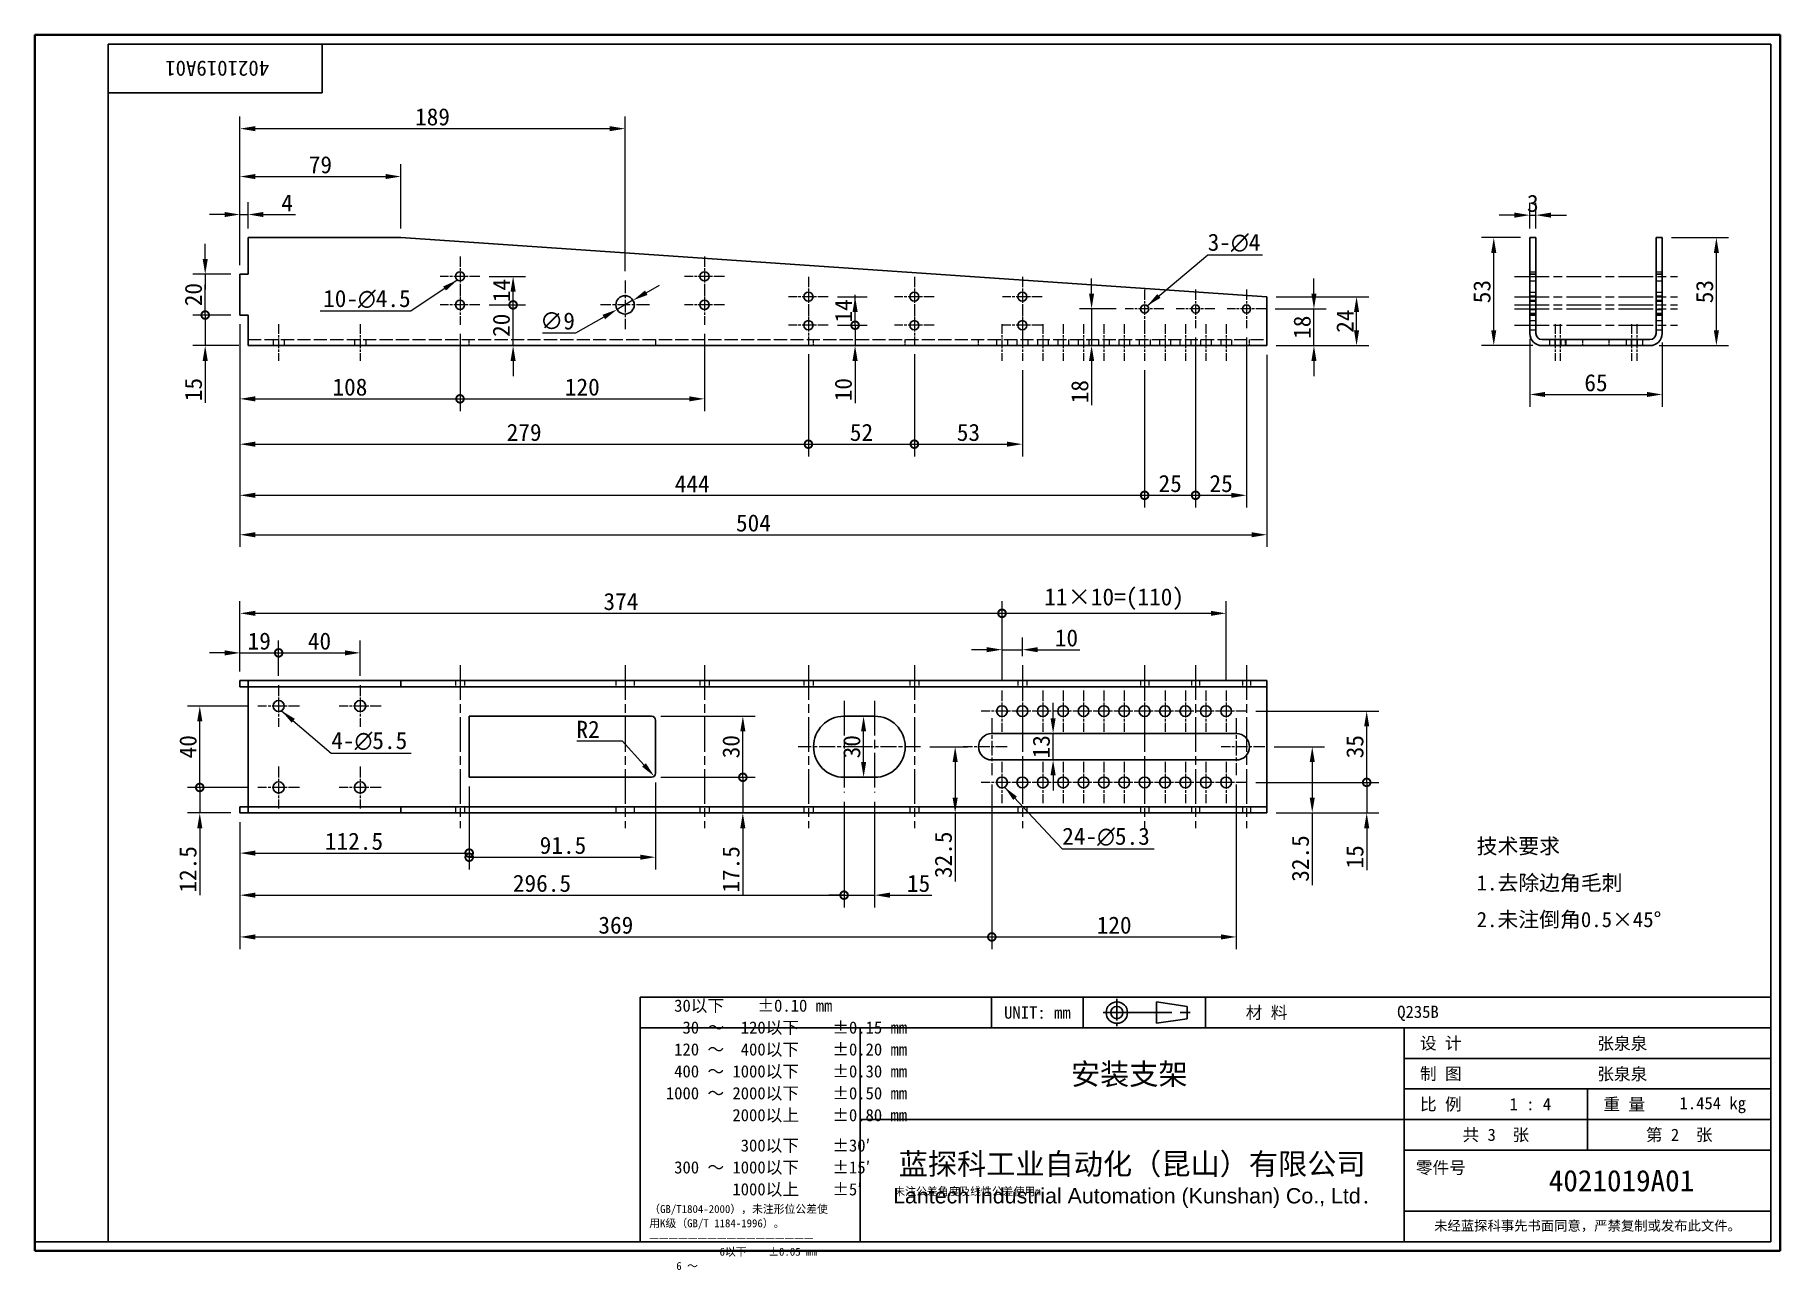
# Model space of a CAD drawing. Header units: millimetres. Extents: x 18 to 875, y 7 to 614.
import ezdxf
from ezdxf.enums import TextEntityAlignment as Align

# ---------------------------------------------------------------- set-up
doc = ezdxf.new("R2010")
doc.units = ezdxf.units.MM
doc.header["$LTSCALE"] = 3
doc.linetypes.add('CHAIN', pattern=[0.3543, 0.2362, -0.0295, 0.0591, -0.0295])
doc.linetypes.add('DASHED', pattern=[0.2067, 0.1654, -0.0413])
for name, color, linetype, lineweight in [('1', 7, 'Continuous', 18), ('可见 (ISO)', 7, 'Continuous', 25), ('图框 (ISO)', 7, 'Continuous', 35), ('标题 (ISO)', 7, 'Continuous', 25)]:
    doc.layers.add(name, color=color, linetype=linetype, lineweight=lineweight)
for name, color, linetype, lineweight, true_color in [('中心标记 (ISO)', 1, 'CHAIN', 18, 0xc2ff0000), ('中心线 (ISO)', 1, 'CHAIN', 18, 0xc2ff0000), ('尺寸 (ISO)', 7, 'Continuous', 18, 0xc2008000), ('符号 (ISO)', 7, 'Continuous', 18, 0xc2008000), ('隐藏 (ISO)', 5, 'DASHED', 18, 0xc20000ff)]:
    doc.layers.add(name, color=color, linetype=linetype, lineweight=lineweight, true_color=true_color)
doc.styles.add('文本样式164', font='SimSun.ttf')
doc.styles.add('文本样式165', font='SimSun.ttf')
doc.styles.add('文本样式74', font='SimSun.ttf')
doc.styles.add('最新国标', font='simfang.ttf')
doc.styles.add('注释文本 (ISO)', font='simfang.ttf')
doc.dimstyles.new('默认 (GB)', dxfattribs={"dimscale": 3, "dimtxt": 2.8, "dimasz": 2.5, "dimexe": 2, "dimexo": 1.5, "dimgap": 0.5, "dimtad": 1, "dimtoh": 1, "dimdsep": 46, "dimtxsty": '最新国标', "dimcen": 0.09, "dimdle": 10, "dimaunit": 1, "dimadec": 3, "dimazin": 2, "dimtfac": 0.535714, "dimtmove": 0, "dimatfit": 3, "dimfxl": 1, "dimtolj": 1, "dimtzin": 0, "dimlwd": -1, "dimlwe": -1, "dimarcsym": 0})
doc.dimstyles.new('默认 (GB)$7', dxfattribs={"dimscale": 3, "dimtxt": 2.8, "dimasz": 2.5, "dimexe": 2, "dimexo": 1.5, "dimgap": 0.5, "dimtad": 1, "dimtoh": 1, "dimdsep": 46, "dimtxsty": '最新国标', "dimcen": 0.09, "dimdle": 10, "dimaunit": 1, "dimadec": 3, "dimazin": 2, "dimtfac": 0.535714, "dimtmove": 0, "dimatfit": 3, "dimfxl": 1, "dimtolj": 1, "dimtzin": 0, "dimlwd": -1, "dimlwe": -1, "dimarcsym": 0})

msp = doc.modelspace()

# ---------------------------------------------------------------- texts
at = {"layer": '符号 (ISO)'}
for s, insert, char_height, width, attachment_point, line_spacing_factor, style in [('3-\\fAIGDT|b0|i0;{\\H8.4000;n}\\fFangSong|b0|i0;{\\H8.4000;4}', (593.58, 506.9558), 8.4, 28.559438, 7, 0.49, '最新国标'), ('10-\\fAIGDT|b0|i0;{\\H8.4000;n}\\fFangSong|b0|i0;{\\H8.4000;4.5}', (202.4202, 479.3366), 8.4, 47.611226, 9, 0.49, '最新国标'), ('4-\\fAIGDT|b0|i0;{\\H8.4000;n}\\fFangSong|b0|i0;{\\H8.4000;5.5}', (163.4652, 262.3197), 8.4, 41.260631, 7, 0.49, '最新国标'), ('24-\\fAIGDT|b0|i0;{\\H8.4000;n}\\fFangSong|b0|i0;{\\H8.4000;5.3}', (522.1849, 215.3387), 8.4, 47.611226, 7, 0.49, '最新国标'), ('\\fFangSong|b0|i0;{\\H7.5000;技术要求\\P}\\fFangSong|b0|i0;{\\H7.5000;1.去除边角毛刺\\P}\\fFangSong|b0|i0;{\\H7.5000;2.未注倒角0.5×45°}', (725.5838, 196.7836), 7.5, 106.666667, 4, 1.441304, '注释文本 (ISO)')]:
    msp.add_mtext(s, dxfattribs=dict(at, insert=insert, char_height=char_height, width=width, attachment_point=attachment_point, line_spacing_factor=line_spacing_factor, style=style))

# ---------------------------------------------------------------- blocks, each defined once
blk = doc.blocks.new('图框 最新国标')
at = {"layer": '图框 (ISO)'}
for p, q in [((6, 7), (6, 204.5)), ((6, 204.5), (291.5, 204.5)), ((291.5, 204.5), (291.5, 5.5)), ((6, 7), (6, 5.5)), ((6, 7), (6, 5.5)), ((291.5, 5.5), (6, 5.5))]:
    blk.add_line(p, q, dxfattribs=at)
at = {"layer": '图框 (ISO)', "color": 7, "linetype": 'Continuous', "lineweight": 25}
for p, q in [((18, 203), (290, 203)), ((18, 7), (18, 203)), ((18, 203), (290, 203)), ((53, 203), (53, 195)), ((290, 203), (290, 7)), ((290, 203), (290, 7)), ((53, 195), (18, 195)), ((290, 7), (6, 7)), ((290, 7), (18, 7))]:
    blk.add_line(p, q, dxfattribs=at)
at = {"layer": '图框 (ISO)', "style": '文本样式74'}
blk.add_attdef('零件代号_001', (44.32, 200.25), '', height=2.5, rotation=180, dxfattribs=at)
blk = doc.blocks.new('标题栏 最新国标')
at = {"layer": '标题 (ISO)'}
for p, q in [((381.98, -183.84), (196.98, -183.84)), ((196.98, -183.84), (196.98, -223.84)), ((254.48, -183.84), (254.48, -188.84)), ((269.48, -183.84), (269.48, -188.84)), ((281.48, -188.09), (281.48, -184.59)), ((281.48, -184.59), (286.48, -185.34)), ((286.48, -185.34), (286.48, -187.34)), ((289.48, -183.84), (289.48, -188.84)), ((381.98, -223.84), (381.98, -183.84)), ((383.48, -183.84), (383.48, -225.34)), ((286.48, -187.34), (281.48, -188.09)), ((196.98, -188.84), (381.98, -188.84)), ((232.98, -188.84), (232.98, -223.84)), ((321.98, -188.84), (321.98, -223.84)), ((321.98, -193.84), (381.98, -193.84)), ((321.98, -198.84), (381.98, -198.84)), ((351.98, -198.84), (351.98, -208.84)), ((321.98, -203.84), (232.98, -203.84)), ((321.98, -203.84), (381.98, -203.84)), ((321.98, -208.84), (381.98, -208.84)), ((321.98, -218.84), (381.98, -218.84)), ((196.98, -223.84), (381.98, -223.84)), ((383.48, -225.34), (196.98, -225.34))]:
    blk.add_line(p, q, dxfattribs=at)
at = {"layer": '标题 (ISO)', "linetype": 'CHAIN', "ltscale": 5.000333}
blk.add_line((274.98, -184.09), (274.98, -188.59), dxfattribs=at)
at = {"layer": '标题 (ISO)', "linetype": 'CHAIN', "ltscale": 15.834605}
blk.add_line((272.73, -186.34), (286.98, -186.34), dxfattribs=at)
at = {"layer": '标题 (ISO)'}
for radius in [1.75, 1]:
    blk.add_circle((274.98, -186.34), radius, dxfattribs=at)
at = {"layer": '1', "style": '文本样式164'}
for s, p in [('UNIT: mm', (261.98, -186.34)), ('材 料', (299.48, -186.34)), ('设 计', (327.98, -191.34)), ('制 图', (327.98, -196.34)), ('比 例', (327.98, -201.34)), ('重 量', (357.98, -201.34)), ('共 3  张', (336.98, -206.34)), ('第 2  张', (366.98, -206.34))]:
    blk.add_text(s, height=2, dxfattribs=at).set_placement(p, align=Align.MIDDLE_CENTER)
at = {"layer": '标题 (ISO)', "char_height": 2, "style": '注释文本 (ISO)'}
for s, insert, attachment_point, line_spacing_factor in [('   30以下    ±0.10 mm\\P    30 ～  120以下    ±0.15 mm\\P   120 ～  400以下    ±0.20 mm\\P   400 ～ 1000以下    ±0.30 mm\\P  1000 ～ 2000以下    ±0.50 mm\\P          2000以上    ±0.80 mm\\P\\H0.38462x;\\P\\H2.6x;           300以下    ±30′\\P   300 ～ 1000以下    ±15′\\P          1000以上    ±5′}{\\fSimSun|b0|i0|c134|p2;\\H0.65x;      未注公差角度及线性公差使用m\\P（GB/T1804-2000），未注形位公差使\\P用K级（GB/T 1184-1996）。\\P—————————————————\\P             6以下    ±0.05 mm\\P     6 ～', (198.48, -206.34), 4, 1.075116), ('{\\fMicrosoft YaHei|b0|i0|c134|p34;\\H1.75x;蓝探科工业自动化（昆山）有限公司\\P\\fArial|b0|i0|c0|p34;\\H0.71429x;Lantech Industrial Automation (Kunshan) Co., Ltd\\fFangSong|b0|i0|c134|p49;.\\H1.15195x; }', (277.48, -213.84), 5, 0.978695)]:
    blk.add_mtext(s, dxfattribs=dict(at, insert=insert, attachment_point=attachment_point, line_spacing_factor=line_spacing_factor))
at = {"layer": '标题 (ISO)', "attachment_point": 5, "style": '注释文本 (ISO)'}
for s, insert, char_height in [('\\fFangSong|b0|i0;零件号', (327.98, -211.84), 2), ('\\fSimSun|b0|i0;{\\H1.6000;未经蓝探科事先书面同意，严禁复制或发布此文件。}', (351.98, -221.34), 1.6)]:
    blk.add_mtext(s, dxfattribs=dict(at, insert=insert, char_height=char_height))
at = {"layer": '标题 (ISO)'}
for tag, p, height, style in [('材料_001', (320.84, -187.21), 2, '注释文本 (ISO)'), ('设计人_001', (353.58, -192.39), 2, '注释文本 (ISO)'), ('库存编号_001', (267.46, -198.15), 3.5, '文本样式165'), ('设计人_001', (353.58, -197.39), 2, '注释文本 (ISO)'), ('视图比例_001', (339.22, -202.33), 2, '注释文本 (ISO)'), ('质量\\P3;_001', (367.02, -202.16), 2, '注释文本 (ISO)'), ('零件代号_001', (345.63, -215.59), 3.5, '文本样式165')]:
    blk.add_attdef(tag, p, '', height=height, dxfattribs=dict(at, style=style))
blk = doc.blocks.new('_DotSmall')
at = {"color": 0, "linetype": 'ByBlock', "const_width": 0.5}
blk.add_lwpolyline([(-0.0625, 0, 1), (0.0625, 0, 1)], format="xyb", close=True, dxfattribs=at)
blk = doc.blocks.new('*D5')
at = {"layer": 'Defpoints', "color": 0}
for p in [(118.63, 475.96), (226.63, 471.21), (226.63, 434.81)]:
    blk.add_point(p, dxfattribs=at)
at = {"layer": '尺寸 (ISO)', "color": 116, "true_color": 0x000000}
for p, q in [((118.63, 471.46), (118.63, 428.81)), ((226.63, 466.71), (226.63, 428.81)), ((126.13, 434.81), (226.63, 434.81))]:
    blk.add_line(p, q, dxfattribs=at)
blk.add_solid([(126.13, 436.06), (126.13, 433.56), (118.63, 434.81)], dxfattribs=at)
at = {"layer": '尺寸 (ISO)', "color": 116, "true_color": 0x000000, "xscale": 7.5, "yscale": 7.5, "zscale": 7.5}
blk.add_blockref('_DotSmall', (226.63, 434.81), dxfattribs=at)
at = {"layer": '尺寸 (ISO)', "insert": (172.6, 440.56), "char_height": 8.4, "attachment_point": 5, "style": '最新国标'}
blk.add_mtext('\\A1;108', dxfattribs=at)
blk = doc.blocks.new('*D7')
at = {"layer": 'Defpoints', "color": 0}
for p in [(226.63, 471.21), (346.63, 471.21), (346.63, 434.81)]:
    blk.add_point(p, dxfattribs=at)
at = {"layer": '尺寸 (ISO)', "color": 116, "true_color": 0x000000}
for p, q in [((226.63, 466.71), (226.63, 428.81)), ((346.63, 466.71), (346.63, 428.81)), ((226.63, 434.81), (339.13, 434.81))]:
    blk.add_line(p, q, dxfattribs=at)
blk.add_solid([(339.13, 436.06), (339.13, 433.56), (346.63, 434.81)], dxfattribs=at)
at = {"layer": '尺寸 (ISO)', "color": 116, "true_color": 0x000000, "xscale": 7.5, "yscale": 7.5, "zscale": 7.5, "rotation": 180}
blk.add_blockref('_DotSmall', (226.63, 434.81), dxfattribs=at)
at = {"layer": '尺寸 (ISO)', "insert": (286.66, 440.56), "char_height": 8.4, "attachment_point": 5, "style": '最新国标'}
blk.add_mtext('\\A1;120', dxfattribs=at)
blk = doc.blocks.new('*D8')
at = {"layer": 'Defpoints', "color": 0}
for p in [(307.63, 567.47), (118.63, 495.96), (307.63, 492.96)]:
    blk.add_point(p, dxfattribs=at)
at = {"layer": '尺寸 (ISO)', "color": 116, "true_color": 0x000000}
for p, q in [((118.63, 500.46), (118.63, 573.47)), ((126.13, 567.47), (300.13, 567.47)), ((307.63, 497.46), (307.63, 573.47))]:
    blk.add_line(p, q, dxfattribs=at)
for points in [[(126.13, 568.72), (126.13, 566.22), (118.63, 567.47)], [(300.13, 568.72), (300.13, 566.22), (307.63, 567.47)]]:
    blk.add_solid(points, dxfattribs=at)
at = {"layer": '尺寸 (ISO)', "insert": (213.13, 573.22), "char_height": 8.4, "attachment_point": 5, "style": '最新国标'}
blk.add_mtext('\\A1;189', dxfattribs=at)
blk = doc.blocks.new('*D9')
at = {"layer": 'Defpoints', "color": 0}
for p in [(118.63, 475.96), (397.63, 461.21), (397.63, 412.56)]:
    blk.add_point(p, dxfattribs=at)
at = {"layer": '尺寸 (ISO)', "color": 116, "true_color": 0x000000}
for p, q in [((118.63, 471.46), (118.63, 406.56)), ((397.63, 456.71), (397.63, 406.56)), ((126.13, 412.56), (397.63, 412.56))]:
    blk.add_line(p, q, dxfattribs=at)
blk.add_solid([(126.13, 413.81), (126.13, 411.31), (118.63, 412.56)], dxfattribs=at)
at = {"layer": '尺寸 (ISO)', "color": 116, "true_color": 0x000000, "xscale": 7.5, "yscale": 7.5, "zscale": 7.5}
blk.add_blockref('_DotSmall', (397.63, 412.56), dxfattribs=at)
at = {"layer": '尺寸 (ISO)', "insert": (258.1, 418.3), "char_height": 8.4, "attachment_point": 5, "style": '最新国标'}
blk.add_mtext('\\A1;279', dxfattribs=at)
blk = doc.blocks.new('*D10')
at = {"layer": 'Defpoints', "color": 0}
for p in [(397.63, 461.21), (449.63, 461.21), (449.63, 412.56)]:
    blk.add_point(p, dxfattribs=at)
at = {"layer": '尺寸 (ISO)', "color": 116, "true_color": 0x000000}
for p, q in [((397.63, 456.71), (397.63, 406.56)), ((449.63, 456.71), (449.63, 406.56)), ((397.63, 412.56), (449.63, 412.56))]:
    blk.add_line(p, q, dxfattribs=at)
at = {"layer": '尺寸 (ISO)', "color": 116, "true_color": 0x000000, "xscale": 7.5, "yscale": 7.5, "zscale": 7.5, "rotation": 180}
blk.add_blockref('_DotSmall', (397.63, 412.56), dxfattribs=at)
at = {"layer": '尺寸 (ISO)', "color": 116, "true_color": 0x000000, "xscale": 7.5, "yscale": 7.5, "zscale": 7.5}
blk.add_blockref('_DotSmall', (449.63, 412.56), dxfattribs=at)
at = {"layer": '尺寸 (ISO)', "insert": (423.66, 418.3), "char_height": 8.4, "attachment_point": 5, "style": '最新国标'}
blk.add_mtext('\\A1;52', dxfattribs=at)
blk = doc.blocks.new('*D11')
at = {"layer": 'Defpoints', "color": 0}
for p in [(449.63, 461.21), (502.63, 453.46), (502.63, 412.56)]:
    blk.add_point(p, dxfattribs=at)
at = {"layer": '尺寸 (ISO)', "color": 116, "true_color": 0x000000}
for p, q in [((449.63, 456.71), (449.63, 406.56)), ((502.63, 448.96), (502.63, 406.56)), ((449.63, 412.56), (495.13, 412.56))]:
    blk.add_line(p, q, dxfattribs=at)
blk.add_solid([(495.13, 413.81), (495.13, 411.31), (502.63, 412.56)], dxfattribs=at)
at = {"layer": '尺寸 (ISO)', "color": 116, "true_color": 0x000000, "xscale": 7.5, "yscale": 7.5, "zscale": 7.5, "rotation": 180}
blk.add_blockref('_DotSmall', (449.63, 412.56), dxfattribs=at)
at = {"layer": '尺寸 (ISO)', "insert": (476.16, 418.3), "char_height": 8.4, "attachment_point": 5, "style": '最新国标'}
blk.add_mtext('\\A1;53', dxfattribs=at)
blk = doc.blocks.new('*D12')
at = {"layer": 'Defpoints', "color": 0}
for p in [(101.58, 475.96), (118.63, 475.96), (122.63, 460.96)]:
    blk.add_point(p, dxfattribs=at)
at = {"layer": '尺寸 (ISO)', "color": 116, "true_color": 0x000000}
for p, q in [((101.58, 475.96), (101.58, 490.96)), ((114.13, 475.96), (95.58, 475.96)), ((101.58, 475.96), (101.58, 460.96)), ((118.13, 460.96), (95.58, 460.96)), ((101.58, 453.46), (101.58, 432.83))]:
    blk.add_line(p, q, dxfattribs=at)
blk.add_solid([(100.33, 453.46), (102.83, 453.46), (101.58, 460.96)], dxfattribs=at)
at = {"layer": '尺寸 (ISO)', "color": 116, "true_color": 0x000000, "xscale": 7.5, "yscale": 7.5, "zscale": 7.5, "rotation": 270}
blk.add_blockref('_DotSmall', (101.58, 475.96), dxfattribs=at)
at = {"layer": '尺寸 (ISO)', "insert": (95.83, 439.39), "char_height": 8.4, "attachment_point": 5, "rotation": 90, "style": '最新国标'}
blk.add_mtext('\\A1;15', dxfattribs=at)
blk = doc.blocks.new('*D13')
at = {"layer": 'Defpoints', "color": 0}
for p in [(101.58, 495.96), (118.63, 495.96), (118.63, 475.96)]:
    blk.add_point(p, dxfattribs=at)
at = {"layer": '尺寸 (ISO)', "color": 116, "true_color": 0x000000}
for p, q in [((101.58, 503.46), (101.58, 510.96)), ((114.13, 495.96), (95.58, 495.96)), ((101.58, 495.96), (101.58, 488.46)), ((101.58, 475.96), (101.58, 488.46)), ((114.13, 475.96), (95.58, 475.96))]:
    blk.add_line(p, q, dxfattribs=at)
blk.add_solid([(100.33, 503.46), (102.83, 503.46), (101.58, 495.96)], dxfattribs=at)
at = {"layer": '尺寸 (ISO)', "color": 116, "true_color": 0x000000, "xscale": 7.5, "yscale": 7.5, "zscale": 7.5, "rotation": 90}
blk.add_blockref('_DotSmall', (101.58, 475.96), dxfattribs=at)
at = {"layer": '尺寸 (ISO)', "insert": (95.83, 485.99), "char_height": 8.4, "attachment_point": 5, "rotation": 90, "style": '最新国标'}
blk.add_mtext('\\A1;20', dxfattribs=at)
blk = doc.blocks.new('*D14')
at = {"layer": 'Defpoints', "color": 0}
for p in [(122.63, 525.31), (122.63, 513.96), (118.63, 495.96)]:
    blk.add_point(p, dxfattribs=at)
at = {"layer": '尺寸 (ISO)', "color": 116, "true_color": 0x000000}
for p, q in [((118.63, 500.46), (118.63, 531.31)), ((122.63, 518.46), (122.63, 531.31)), ((111.13, 525.31), (103.63, 525.31)), ((118.63, 525.31), (122.63, 525.31)), ((130.13, 525.31), (145.91, 525.31))]:
    blk.add_line(p, q, dxfattribs=at)
for points in [[(111.13, 526.56), (111.13, 524.06), (118.63, 525.31)], [(130.13, 526.56), (130.13, 524.06), (122.63, 525.31)]]:
    blk.add_solid(points, dxfattribs=at)
at = {"layer": '尺寸 (ISO)', "insert": (141.77, 531.01), "char_height": 8.4, "attachment_point": 5, "style": '最新国标'}
blk.add_mtext('\\A1;4', dxfattribs=at)
blk = doc.blocks.new('*D15')
at = {"layer": 'Defpoints', "color": 0}
for p in [(197.63, 543.96), (197.63, 513.96), (118.63, 495.96)]:
    blk.add_point(p, dxfattribs=at)
at = {"layer": '尺寸 (ISO)', "color": 116, "true_color": 0x000000}
for p, q in [((118.63, 500.46), (118.63, 549.96)), ((197.63, 518.46), (197.63, 549.96)), ((126.13, 543.96), (190.13, 543.96))]:
    blk.add_line(p, q, dxfattribs=at)
for points in [[(126.13, 545.21), (126.13, 542.71), (118.63, 543.96)], [(190.13, 545.21), (190.13, 542.71), (197.63, 543.96)]]:
    blk.add_solid(points, dxfattribs=at)
at = {"layer": '尺寸 (ISO)', "insert": (158.13, 549.7), "char_height": 8.4, "attachment_point": 5, "style": '最新国标'}
blk.add_mtext('\\A1;79', dxfattribs=at)
blk = doc.blocks.new('*D16')
at = {"layer": 'Defpoints', "color": 0}
for p in [(622.63, 484.96), (666.64, 484.96), (622.63, 460.96)]:
    blk.add_point(p, dxfattribs=at)
at = {"layer": '尺寸 (ISO)', "color": 116, "true_color": 0x000000}
for p, q in [((627.13, 484.96), (672.64, 484.96)), ((666.64, 468.46), (666.64, 477.46)), ((627.13, 460.96), (672.64, 460.96))]:
    blk.add_line(p, q, dxfattribs=at)
for points in [[(665.39, 477.46), (667.89, 477.46), (666.64, 484.96)], [(665.39, 468.46), (667.89, 468.46), (666.64, 460.96)]]:
    blk.add_solid(points, dxfattribs=at)
at = {"layer": '尺寸 (ISO)', "insert": (660.94, 472.96), "char_height": 8.4, "attachment_point": 5, "rotation": 90, "style": '最新国标'}
blk.add_mtext('\\A1;24', dxfattribs=at)
blk = doc.blocks.new('*D17')
at = {"layer": 'Defpoints', "color": 0}
for p in [(118.63, 475.96), (562.63, 453.46), (562.63, 387.46)]:
    blk.add_point(p, dxfattribs=at)
at = {"layer": '尺寸 (ISO)', "color": 116, "true_color": 0x000000}
for p, q in [((118.63, 471.46), (118.63, 381.46)), ((562.63, 448.96), (562.63, 381.46)), ((126.13, 387.46), (562.63, 387.46))]:
    blk.add_line(p, q, dxfattribs=at)
blk.add_solid([(126.13, 388.71), (126.13, 386.21), (118.63, 387.46)], dxfattribs=at)
at = {"layer": '尺寸 (ISO)', "color": 116, "true_color": 0x000000, "xscale": 7.5, "yscale": 7.5, "zscale": 7.5}
blk.add_blockref('_DotSmall', (562.63, 387.46), dxfattribs=at)
at = {"layer": '尺寸 (ISO)', "insert": (340.6, 393.16), "char_height": 8.4, "attachment_point": 5, "style": '最新国标'}
blk.add_mtext('\\A1;444', dxfattribs=at)
blk = doc.blocks.new('*D18')
at = {"layer": 'Defpoints', "color": 0}
for p in [(587.63, 469.46), (562.63, 453.46), (587.63, 387.46)]:
    blk.add_point(p, dxfattribs=at)
at = {"layer": '尺寸 (ISO)', "color": 116, "true_color": 0x000000}
for p, q in [((587.63, 464.96), (587.63, 381.46)), ((562.63, 448.96), (562.63, 381.46)), ((562.63, 387.46), (587.63, 387.46))]:
    blk.add_line(p, q, dxfattribs=at)
at = {"layer": '尺寸 (ISO)', "color": 116, "true_color": 0x000000, "xscale": 7.5, "yscale": 7.5, "zscale": 7.5, "rotation": 180}
blk.add_blockref('_DotSmall', (562.63, 387.46), dxfattribs=at)
at = {"layer": '尺寸 (ISO)', "color": 116, "true_color": 0x000000, "xscale": 7.5, "yscale": 7.5, "zscale": 7.5}
blk.add_blockref('_DotSmall', (587.63, 387.46), dxfattribs=at)
at = {"layer": '尺寸 (ISO)', "insert": (575.16, 393.2), "char_height": 8.4, "attachment_point": 5, "style": '最新国标'}
blk.add_mtext('\\A1;25', dxfattribs=at)
blk = doc.blocks.new('*D19')
at = {"layer": 'Defpoints', "color": 0}
for p in [(587.63, 469.46), (612.63, 469.46), (612.63, 387.46)]:
    blk.add_point(p, dxfattribs=at)
at = {"layer": '尺寸 (ISO)', "color": 116, "true_color": 0x000000}
for p, q in [((587.63, 464.96), (587.63, 381.46)), ((612.63, 464.96), (612.63, 381.46)), ((587.63, 387.46), (605.13, 387.46))]:
    blk.add_line(p, q, dxfattribs=at)
blk.add_solid([(605.13, 388.71), (605.13, 386.21), (612.63, 387.46)], dxfattribs=at)
at = {"layer": '尺寸 (ISO)', "color": 116, "true_color": 0x000000, "xscale": 7.5, "yscale": 7.5, "zscale": 7.5, "rotation": 180}
blk.add_blockref('_DotSmall', (587.63, 387.46), dxfattribs=at)
at = {"layer": '尺寸 (ISO)', "insert": (600.16, 393.2), "char_height": 8.4, "attachment_point": 5, "style": '最新国标'}
blk.add_mtext('\\A1;25', dxfattribs=at)
blk = doc.blocks.new('*D20')
at = {"layer": 'Defpoints', "color": 0}
for p in [(622.13, 478.96), (645.72, 478.96), (622.63, 460.96)]:
    blk.add_point(p, dxfattribs=at)
at = {"layer": '尺寸 (ISO)', "color": 116, "true_color": 0x000000}
for p, q in [((645.72, 486.46), (645.72, 493.96)), ((626.63, 478.96), (651.72, 478.96)), ((645.72, 460.96), (645.72, 478.96)), ((627.13, 460.96), (651.72, 460.96)), ((645.72, 453.46), (645.72, 445.96))]:
    blk.add_line(p, q, dxfattribs=at)
for points in [[(644.47, 486.46), (646.97, 486.46), (645.72, 478.96)], [(644.47, 453.46), (646.97, 453.46), (645.72, 460.96)]]:
    blk.add_solid(points, dxfattribs=at)
at = {"layer": '尺寸 (ISO)', "insert": (639.97, 469.96), "char_height": 8.4, "attachment_point": 5, "rotation": 90, "style": '最新国标'}
blk.add_mtext('\\A1;18', dxfattribs=at)
blk = doc.blocks.new('*D21')
at = {"layer": 'Defpoints', "color": 0}
for p in [(415.13, 241.52), (118.63, 231.52), (415.13, 191.15)]:
    blk.add_point(p, dxfattribs=at)
at = {"layer": '尺寸 (ISO)', "color": 116, "true_color": 0x000000}
for p, q in [((415.13, 237.02), (415.13, 185.15)), ((118.63, 227.02), (118.63, 185.15)), ((126.13, 191.15), (415.13, 191.15))]:
    blk.add_line(p, q, dxfattribs=at)
blk.add_solid([(126.13, 192.4), (126.13, 189.9), (118.63, 191.15)], dxfattribs=at)
at = {"layer": '尺寸 (ISO)', "color": 116, "true_color": 0x000000, "xscale": 7.5, "yscale": 7.5, "zscale": 7.5}
blk.add_blockref('_DotSmall', (415.13, 191.15), dxfattribs=at)
at = {"layer": '尺寸 (ISO)', "insert": (266.85, 196.93), "char_height": 8.4, "attachment_point": 5, "style": '最新国标'}
blk.add_mtext('\\A1;296.5', dxfattribs=at)
blk = doc.blocks.new('*D22')
at = {"layer": 'Defpoints', "color": 0}
for p in [(415.13, 241.52), (430.13, 241.52), (430.13, 191.15)]:
    blk.add_point(p, dxfattribs=at)
at = {"layer": '尺寸 (ISO)', "color": 116, "true_color": 0x000000}
for p, q in [((415.13, 237.02), (415.13, 185.15)), ((430.13, 237.02), (430.13, 185.15)), ((415.13, 191.15), (407.63, 191.15)), ((415.13, 191.15), (430.13, 191.15)), ((437.63, 191.15), (458.26, 191.15))]:
    blk.add_line(p, q, dxfattribs=at)
blk.add_solid([(437.63, 192.4), (437.63, 189.9), (430.13, 191.15)], dxfattribs=at)
at = {"layer": '尺寸 (ISO)', "color": 116, "true_color": 0x000000, "xscale": 7.5, "yscale": 7.5, "zscale": 7.5}
blk.add_blockref('_DotSmall', (415.13, 191.15), dxfattribs=at)
at = {"layer": '尺寸 (ISO)', "insert": (451.69, 196.9), "char_height": 8.4, "attachment_point": 5, "style": '最新国标'}
blk.add_mtext('\\A1;15', dxfattribs=at)
blk = doc.blocks.new('*D23')
at = {"layer": 'Defpoints', "color": 0}
for p in [(231.13, 249.02), (118.63, 231.52), (231.13, 211.8)]:
    blk.add_point(p, dxfattribs=at)
at = {"layer": '尺寸 (ISO)', "color": 116, "true_color": 0x000000}
for p, q in [((231.13, 244.52), (231.13, 205.8)), ((118.63, 227.02), (118.63, 205.8)), ((126.13, 211.8), (231.13, 211.8))]:
    blk.add_line(p, q, dxfattribs=at)
blk.add_solid([(126.13, 213.05), (126.13, 210.55), (118.63, 211.8)], dxfattribs=at)
at = {"layer": '尺寸 (ISO)', "color": 116, "true_color": 0x000000, "xscale": 7.5, "yscale": 7.5, "zscale": 7.5}
blk.add_blockref('_DotSmall', (231.13, 211.8), dxfattribs=at)
at = {"layer": '尺寸 (ISO)', "insert": (174.6, 217.57), "char_height": 8.4, "attachment_point": 5, "style": '最新国标'}
blk.add_mtext('\\A1;112.5', dxfattribs=at)
blk = doc.blocks.new('*D24')
at = {"layer": 'Defpoints', "color": 0}
for p in [(231.13, 249.02), (322.63, 251.02), (322.63, 209.8)]:
    blk.add_point(p, dxfattribs=at)
at = {"layer": '尺寸 (ISO)', "color": 116, "true_color": 0x000000}
for p, q in [((231.13, 244.52), (231.13, 203.8)), ((322.63, 246.52), (322.63, 203.8)), ((231.13, 209.8), (315.13, 209.8))]:
    blk.add_line(p, q, dxfattribs=at)
blk.add_solid([(315.13, 211.05), (315.13, 208.55), (322.63, 209.8)], dxfattribs=at)
at = {"layer": '尺寸 (ISO)', "color": 116, "true_color": 0x000000, "xscale": 7.5, "yscale": 7.5, "zscale": 7.5, "rotation": 180}
blk.add_blockref('_DotSmall', (231.13, 209.8), dxfattribs=at)
at = {"layer": '尺寸 (ISO)', "insert": (277.16, 215.57), "char_height": 8.4, "attachment_point": 5, "style": '最新国标'}
blk.add_mtext('\\A1;91.5', dxfattribs=at)
blk = doc.blocks.new('*D25')
at = {"layer": 'Defpoints', "color": 0}
for p in [(98.92, 244.02), (127.38, 244.02), (118.63, 231.52)]:
    blk.add_point(p, dxfattribs=at)
at = {"layer": '尺寸 (ISO)', "color": 116, "true_color": 0x000000}
for p, q in [((98.92, 244.02), (98.92, 259.02)), ((122.88, 244.02), (92.92, 244.02)), ((98.92, 244.02), (98.92, 231.52)), ((114.13, 231.52), (92.92, 231.52)), ((98.92, 224.02), (98.92, 191.1))]:
    blk.add_line(p, q, dxfattribs=at)
blk.add_solid([(97.67, 224.02), (100.17, 224.02), (98.92, 231.52)], dxfattribs=at)
at = {"layer": '尺寸 (ISO)', "color": 116, "true_color": 0x000000, "xscale": 7.5, "yscale": 7.5, "zscale": 7.5, "rotation": 270}
blk.add_blockref('_DotSmall', (98.92, 244.02), dxfattribs=at)
at = {"layer": '尺寸 (ISO)', "insert": (93.15, 203.81), "char_height": 8.4, "attachment_point": 5, "rotation": 90, "style": '最新国标'}
blk.add_mtext('\\A1;12.5', dxfattribs=at)
blk = doc.blocks.new('*D26')
at = {"layer": 'Defpoints', "color": 0}
for p in [(98.92, 284.02), (127.38, 284.02), (127.38, 244.02)]:
    blk.add_point(p, dxfattribs=at)
at = {"layer": '尺寸 (ISO)', "color": 116, "true_color": 0x000000}
for p, q in [((122.88, 284.02), (92.92, 284.02)), ((98.92, 244.02), (98.92, 276.52)), ((122.88, 244.02), (92.92, 244.02))]:
    blk.add_line(p, q, dxfattribs=at)
blk.add_solid([(97.67, 276.52), (100.17, 276.52), (98.92, 284.02)], dxfattribs=at)
at = {"layer": '尺寸 (ISO)', "color": 116, "true_color": 0x000000, "xscale": 7.5, "yscale": 7.5, "zscale": 7.5, "rotation": 270}
blk.add_blockref('_DotSmall', (98.92, 244.02), dxfattribs=at)
at = {"layer": '尺寸 (ISO)', "insert": (93.17, 264.02), "char_height": 8.4, "attachment_point": 5, "rotation": 90, "style": '最新国标'}
blk.add_mtext('\\A1;40', dxfattribs=at)
blk = doc.blocks.new('*D27')
at = {"layer": 'Defpoints', "color": 0}
for p in [(320.63, 249.02), (365.44, 249.02), (197.63, 231.52)]:
    blk.add_point(p, dxfattribs=at)
at = {"layer": '尺寸 (ISO)', "color": 116, "true_color": 0x000000}
for p, q in [((365.44, 249.02), (365.44, 264.02)), ((325.13, 249.02), (371.44, 249.02)), ((365.44, 249.02), (365.44, 231.52)), ((365.44, 224.02), (365.44, 191.1))]:
    blk.add_line(p, q, dxfattribs=at)
blk.add_solid([(364.19, 224.02), (366.69, 224.02), (365.44, 231.52)], dxfattribs=at)
at = {"layer": '尺寸 (ISO)', "color": 116, "true_color": 0x000000, "xscale": 7.5, "yscale": 7.5, "zscale": 7.5, "rotation": 270}
blk.add_blockref('_DotSmall', (365.44, 249.02), dxfattribs=at)
at = {"layer": '尺寸 (ISO)', "insert": (359.66, 203.81), "char_height": 8.4, "attachment_point": 5, "rotation": 90, "style": '最新国标'}
blk.add_mtext('\\A1;17.5', dxfattribs=at)
blk = doc.blocks.new('*D28')
at = {"layer": 'Defpoints', "color": 0}
for p in [(320.63, 279.02), (365.44, 279.02), (320.63, 249.02)]:
    blk.add_point(p, dxfattribs=at)
at = {"layer": '尺寸 (ISO)', "color": 116, "true_color": 0x000000}
for p, q in [((325.13, 279.02), (371.44, 279.02)), ((365.44, 249.02), (365.44, 271.52)), ((325.13, 249.02), (371.44, 249.02))]:
    blk.add_line(p, q, dxfattribs=at)
blk.add_solid([(364.19, 271.52), (366.69, 271.52), (365.44, 279.02)], dxfattribs=at)
at = {"layer": '尺寸 (ISO)', "color": 116, "true_color": 0x000000, "xscale": 7.5, "yscale": 7.5, "zscale": 7.5, "rotation": 270}
blk.add_blockref('_DotSmall', (365.44, 249.02), dxfattribs=at)
at = {"layer": '尺寸 (ISO)', "insert": (359.69, 264.05), "char_height": 8.4, "attachment_point": 5, "rotation": 90, "style": '最新国标'}
blk.add_mtext('\\A1;30', dxfattribs=at)
blk = doc.blocks.new('*D29')
at = {"layer": 'Defpoints', "color": 0}
for p in [(452.63, 264.02), (469.65, 264.02), (471.95, 231.52)]:
    blk.add_point(p, dxfattribs=at)
at = {"layer": '尺寸 (ISO)', "color": 116, "true_color": 0x000000}
for p, q in [((457.13, 264.02), (475.65, 264.02)), ((469.65, 256.52), (469.65, 239.02)), ((469.65, 231.52), (469.65, 197.93))]:
    blk.add_line(p, q, dxfattribs=at)
for points in [[(468.4, 256.52), (470.9, 256.52), (469.65, 264.02)], [(468.4, 239.02), (470.9, 239.02), (469.65, 231.52)]]:
    blk.add_solid(points, dxfattribs=at)
at = {"layer": '尺寸 (ISO)', "insert": (463.88, 210.97), "char_height": 8.4, "attachment_point": 5, "rotation": 90, "style": '最新国标'}
blk.add_mtext('\\A1;32.5', dxfattribs=at)
blk = doc.blocks.new('*D30')
at = {"layer": 'Defpoints', "color": 0}
for p in [(487.63, 250.02), (118.63, 231.52), (487.63, 170.65)]:
    blk.add_point(p, dxfattribs=at)
at = {"layer": '尺寸 (ISO)', "color": 116, "true_color": 0x000000}
for p, q in [((487.63, 245.52), (487.63, 164.65)), ((118.63, 227.02), (118.63, 164.65)), ((126.13, 170.65), (487.63, 170.65))]:
    blk.add_line(p, q, dxfattribs=at)
blk.add_solid([(126.13, 171.9), (126.13, 169.4), (118.63, 170.65)], dxfattribs=at)
at = {"layer": '尺寸 (ISO)', "color": 116, "true_color": 0x000000, "xscale": 7.5, "yscale": 7.5, "zscale": 7.5}
blk.add_blockref('_DotSmall', (487.63, 170.65), dxfattribs=at)
at = {"layer": '尺寸 (ISO)', "insert": (303.1, 176.4), "char_height": 8.4, "attachment_point": 5, "style": '最新国标'}
blk.add_mtext('\\A1;369', dxfattribs=at)
blk = doc.blocks.new('*D31')
at = {"layer": 'Defpoints', "color": 0}
for p in [(487.63, 250.02), (607.63, 250.02), (607.63, 170.65)]:
    blk.add_point(p, dxfattribs=at)
at = {"layer": '尺寸 (ISO)', "color": 116, "true_color": 0x000000}
for p, q in [((487.63, 245.52), (487.63, 164.65)), ((607.63, 245.52), (607.63, 164.65)), ((487.63, 170.65), (600.13, 170.65))]:
    blk.add_line(p, q, dxfattribs=at)
blk.add_solid([(600.13, 171.9), (600.13, 169.4), (607.63, 170.65)], dxfattribs=at)
at = {"layer": '尺寸 (ISO)', "color": 116, "true_color": 0x000000, "xscale": 7.5, "yscale": 7.5, "zscale": 7.5, "rotation": 180}
blk.add_blockref('_DotSmall', (487.63, 170.65), dxfattribs=at)
at = {"layer": '尺寸 (ISO)', "insert": (547.66, 176.4), "char_height": 8.4, "attachment_point": 5, "style": '最新国标'}
blk.add_mtext('\\A1;120', dxfattribs=at)
blk = doc.blocks.new('*D32')
at = {"layer": 'Defpoints', "color": 0}
for p in [(492.63, 329.52), (118.63, 296.52), (492.63, 291.67)]:
    blk.add_point(p, dxfattribs=at)
at = {"layer": '尺寸 (ISO)', "color": 116, "true_color": 0x000000}
for p, q in [((118.63, 301.02), (118.63, 335.52)), ((492.63, 296.17), (492.63, 335.52)), ((126.13, 329.52), (492.63, 329.52))]:
    blk.add_line(p, q, dxfattribs=at)
blk.add_solid([(126.13, 330.77), (126.13, 328.27), (118.63, 329.52)], dxfattribs=at)
at = {"layer": '尺寸 (ISO)', "color": 116, "true_color": 0x000000, "xscale": 7.5, "yscale": 7.5, "zscale": 7.5}
blk.add_blockref('_DotSmall', (492.63, 329.52), dxfattribs=at)
at = {"layer": '尺寸 (ISO)', "insert": (305.6, 335.26), "char_height": 8.4, "attachment_point": 5, "style": '最新国标'}
blk.add_mtext('\\A1;374', dxfattribs=at)
blk = doc.blocks.new('*D33')
at = {"layer": 'Defpoints', "color": 0}
for p in [(602.63, 329.52), (492.63, 291.67), (602.63, 291.67)]:
    blk.add_point(p, dxfattribs=at)
at = {"layer": '尺寸 (ISO)', "color": 116, "true_color": 0x000000}
for p, q in [((492.63, 296.17), (492.63, 335.52)), ((602.63, 296.17), (602.63, 335.52)), ((492.63, 329.52), (595.13, 329.52))]:
    blk.add_line(p, q, dxfattribs=at)
blk.add_solid([(595.13, 330.77), (595.13, 328.27), (602.63, 329.52)], dxfattribs=at)
at = {"layer": '尺寸 (ISO)', "color": 116, "true_color": 0x000000, "xscale": 7.5, "yscale": 7.5, "zscale": 7.5, "rotation": 180}
blk.add_blockref('_DotSmall', (492.63, 329.52), dxfattribs=at)
at = {"layer": '尺寸 (ISO)', "insert": (547.66, 336.49), "char_height": 8.4, "attachment_point": 5, "style": '最新国标'}
blk.add_mtext('\\A1;\\fFangSong|b0|i0;11×10=(110)', dxfattribs=at)
blk = doc.blocks.new('*D34')
at = {"layer": 'Defpoints', "color": 0}
for p in [(612.78, 246.52), (671.61, 246.52), (622.63, 231.52)]:
    blk.add_point(p, dxfattribs=at)
at = {"layer": '尺寸 (ISO)', "color": 116, "true_color": 0x000000}
for p, q in [((671.61, 246.52), (671.61, 261.52)), ((617.28, 246.52), (677.61, 246.52)), ((671.61, 246.52), (671.61, 231.52)), ((627.13, 231.52), (677.61, 231.52)), ((671.61, 224.02), (671.61, 203.39))]:
    blk.add_line(p, q, dxfattribs=at)
blk.add_solid([(670.36, 224.02), (672.86, 224.02), (671.61, 231.52)], dxfattribs=at)
at = {"layer": '尺寸 (ISO)', "color": 116, "true_color": 0x000000, "xscale": 7.5, "yscale": 7.5, "zscale": 7.5, "rotation": 270}
blk.add_blockref('_DotSmall', (671.61, 246.52), dxfattribs=at)
at = {"layer": '尺寸 (ISO)', "insert": (665.86, 209.95), "char_height": 8.4, "attachment_point": 5, "rotation": 90, "style": '最新国标'}
blk.add_mtext('\\A1;15', dxfattribs=at)
blk = doc.blocks.new('*D35')
at = {"layer": 'Defpoints', "color": 0}
for p in [(612.78, 281.52), (671.61, 281.52), (612.78, 246.52)]:
    blk.add_point(p, dxfattribs=at)
at = {"layer": '尺寸 (ISO)', "color": 116, "true_color": 0x000000}
for p, q in [((617.28, 281.52), (677.61, 281.52)), ((671.61, 246.52), (671.61, 274.02)), ((617.28, 246.52), (677.61, 246.52))]:
    blk.add_line(p, q, dxfattribs=at)
blk.add_solid([(670.36, 274.02), (672.86, 274.02), (671.61, 281.52)], dxfattribs=at)
at = {"layer": '尺寸 (ISO)', "color": 116, "true_color": 0x000000, "xscale": 7.5, "yscale": 7.5, "zscale": 7.5, "rotation": 270}
blk.add_blockref('_DotSmall', (671.61, 246.52), dxfattribs=at)
at = {"layer": '尺寸 (ISO)', "insert": (665.86, 264.05), "char_height": 8.4, "attachment_point": 5, "rotation": 90, "style": '最新国标'}
blk.add_mtext('\\A1;35', dxfattribs=at)
blk = doc.blocks.new('*D36')
at = {"layer": 'Defpoints', "color": 0}
for p in [(621.63, 264.02), (644.89, 264.02), (622.63, 231.52)]:
    blk.add_point(p, dxfattribs=at)
at = {"layer": '尺寸 (ISO)', "color": 116, "true_color": 0x000000}
for p, q in [((626.13, 264.02), (650.89, 264.02)), ((644.89, 256.52), (644.89, 239.02)), ((627.13, 231.52), (650.89, 231.52)), ((644.89, 231.52), (644.89, 196.09))]:
    blk.add_line(p, q, dxfattribs=at)
for points in [[(643.64, 256.52), (646.14, 256.52), (644.89, 264.02)], [(643.64, 239.02), (646.14, 239.02), (644.89, 231.52)]]:
    blk.add_solid(points, dxfattribs=at)
at = {"layer": '尺寸 (ISO)', "insert": (639.12, 209.14), "char_height": 8.4, "attachment_point": 5, "rotation": 90, "style": '最新国标'}
blk.add_mtext('\\A1;32.5', dxfattribs=at)
blk = doc.blocks.new('*D37')
at = {"layer": 'Defpoints', "color": 0}
for p in [(751.64, 468.71), (816.64, 466.96), (816.64, 436.96)]:
    blk.add_point(p, dxfattribs=at)
at = {"layer": '尺寸 (ISO)', "color": 116, "true_color": 0x000000}
for p, q in [((751.64, 464.21), (751.64, 430.96)), ((816.64, 462.46), (816.64, 430.96)), ((759.14, 436.96), (809.14, 436.96))]:
    blk.add_line(p, q, dxfattribs=at)
for points in [[(759.14, 438.21), (759.14, 435.71), (751.64, 436.96)], [(809.14, 438.21), (809.14, 435.71), (816.64, 436.96)]]:
    blk.add_solid(points, dxfattribs=at)
at = {"layer": '尺寸 (ISO)', "insert": (784.14, 442.7), "char_height": 8.4, "attachment_point": 5, "style": '最新国标'}
blk.add_mtext('\\A1;65', dxfattribs=at)
blk = doc.blocks.new('*D38')
at = {"layer": 'Defpoints', "color": 0}
for p in [(733.97, 513.96), (751.64, 513.96), (757.64, 460.96)]:
    blk.add_point(p, dxfattribs=at)
at = {"layer": '尺寸 (ISO)', "color": 116, "true_color": 0x000000}
for p, q in [((747.14, 513.96), (727.97, 513.96)), ((733.97, 468.46), (733.97, 506.46)), ((753.14, 460.96), (727.97, 460.96))]:
    blk.add_line(p, q, dxfattribs=at)
for points in [[(732.72, 506.46), (735.22, 506.46), (733.97, 513.96)], [(732.72, 468.46), (735.22, 468.46), (733.97, 460.96)]]:
    blk.add_solid(points, dxfattribs=at)
at = {"layer": '尺寸 (ISO)', "insert": (728.22, 487.46), "char_height": 8.4, "attachment_point": 5, "rotation": 90, "style": '最新国标'}
blk.add_mtext('\\A1;53', dxfattribs=at)
blk = doc.blocks.new('*D39')
at = {"layer": 'Defpoints', "color": 0}
for p in [(754.64, 525.01), (751.64, 513.96), (754.64, 513.96)]:
    blk.add_point(p, dxfattribs=at)
at = {"layer": '尺寸 (ISO)', "color": 116, "true_color": 0x000000}
for p, q in [((744.14, 525.01), (736.64, 525.01)), ((751.64, 518.46), (751.64, 531.01)), ((751.64, 525.01), (754.64, 525.01)), ((754.64, 518.46), (754.64, 531.01)), ((762.14, 525.01), (769.64, 525.01))]:
    blk.add_line(p, q, dxfattribs=at)
for points in [[(744.14, 526.26), (744.14, 523.76), (751.64, 525.01)], [(762.14, 526.26), (762.14, 523.76), (754.64, 525.01)]]:
    blk.add_solid(points, dxfattribs=at)
at = {"layer": '尺寸 (ISO)', "insert": (753.14, 530.76), "char_height": 8.4, "attachment_point": 5, "style": '最新国标'}
blk.add_mtext('\\A1;3', dxfattribs=at)
blk = doc.blocks.new('*D40')
at = {"layer": 'Defpoints', "color": 0}
for p in [(118.63, 475.96), (622.63, 460.96), (622.63, 368.1)]:
    blk.add_point(p, dxfattribs=at)
at = {"layer": '尺寸 (ISO)', "color": 116, "true_color": 0x000000}
for p, q in [((118.63, 471.46), (118.63, 362.1)), ((622.63, 456.46), (622.63, 362.1)), ((126.13, 368.1), (615.13, 368.1))]:
    blk.add_line(p, q, dxfattribs=at)
for points in [[(126.13, 369.35), (126.13, 366.85), (118.63, 368.1)], [(615.13, 369.35), (615.13, 366.85), (622.63, 368.1)]]:
    blk.add_solid(points, dxfattribs=at)
at = {"layer": '尺寸 (ISO)', "insert": (370.63, 373.84), "char_height": 8.4, "attachment_point": 5, "style": '最新国标'}
blk.add_mtext('\\A1;504', dxfattribs=at)
blk = doc.blocks.new('*D41')
at = {"layer": 'Defpoints', "color": 0}
for p in [(502.63, 311.67), (502.63, 304.02), (492.63, 291.67)]:
    blk.add_point(p, dxfattribs=at)
at = {"layer": '尺寸 (ISO)', "color": 116, "true_color": 0x000000}
for p, q in [((492.63, 296.17), (492.63, 317.67)), ((502.63, 308.52), (502.63, 317.67)), ((485.13, 311.67), (477.63, 311.67)), ((492.63, 311.67), (502.63, 311.67)), ((510.13, 311.67), (530.9, 311.67))]:
    blk.add_line(p, q, dxfattribs=at)
for points in [[(485.13, 312.92), (485.13, 310.42), (492.63, 311.67)], [(510.13, 312.92), (510.13, 310.42), (502.63, 311.67)]]:
    blk.add_solid(points, dxfattribs=at)
at = {"layer": '尺寸 (ISO)', "insert": (524.26, 317.41), "char_height": 8.4, "attachment_point": 5, "style": '最新国标'}
blk.add_mtext('\\A1;10', dxfattribs=at)
blk = doc.blocks.new('*D42')
at = {"layer": 'Defpoints', "color": 0}
for p in [(137.63, 310.1), (118.63, 296.52), (137.63, 294.27)]:
    blk.add_point(p, dxfattribs=at)
at = {"layer": '尺寸 (ISO)', "color": 116, "true_color": 0x000000}
for p, q in [((111.13, 310.1), (103.63, 310.1)), ((118.63, 301.02), (118.63, 316.1)), ((118.63, 310.1), (126.13, 310.1)), ((126.13, 310.1), (137.63, 310.1)), ((137.63, 298.77), (137.63, 316.1))]:
    blk.add_line(p, q, dxfattribs=at)
blk.add_solid([(111.13, 311.35), (111.13, 308.85), (118.63, 310.1)], dxfattribs=at)
at = {"layer": '尺寸 (ISO)', "color": 116, "true_color": 0x000000, "xscale": 7.5, "yscale": 7.5, "zscale": 7.5, "rotation": 180}
blk.add_blockref('_DotSmall', (137.63, 310.1), dxfattribs=at)
at = {"layer": '尺寸 (ISO)', "insert": (128.1, 315.85), "char_height": 8.4, "attachment_point": 5, "style": '最新国标'}
blk.add_mtext('\\A1;19', dxfattribs=at)
blk = doc.blocks.new('*D43')
at = {"layer": 'Defpoints', "color": 0}
for p in [(177.63, 310.1), (137.63, 294.27), (177.63, 294.27)]:
    blk.add_point(p, dxfattribs=at)
at = {"layer": '尺寸 (ISO)', "color": 116, "true_color": 0x000000}
for p, q in [((137.63, 298.77), (137.63, 316.1)), ((137.63, 310.1), (170.13, 310.1)), ((177.63, 298.77), (177.63, 316.1))]:
    blk.add_line(p, q, dxfattribs=at)
blk.add_solid([(170.13, 311.35), (170.13, 308.85), (177.63, 310.1)], dxfattribs=at)
at = {"layer": '尺寸 (ISO)', "color": 116, "true_color": 0x000000, "xscale": 7.5, "yscale": 7.5, "zscale": 7.5, "rotation": 180}
blk.add_blockref('_DotSmall', (137.63, 310.1), dxfattribs=at)
at = {"layer": '尺寸 (ISO)', "insert": (157.66, 315.85), "char_height": 8.4, "attachment_point": 5, "style": '最新国标'}
blk.add_mtext('\\A1;40', dxfattribs=at)
blk = doc.blocks.new('*D44')
at = {"layer": 'Defpoints', "color": 0}
for p in [(424.7, 279.02), (424.7, 279.02), (424.7, 249.02)]:
    blk.add_point(p, dxfattribs=at)
at = {"layer": '尺寸 (ISO)', "color": 116, "true_color": 0x000000}
blk.add_line((424.7, 256.52), (424.7, 271.52), dxfattribs=at)
for points in [[(423.45, 271.52), (425.95, 271.52), (424.7, 279.02)], [(423.45, 256.52), (425.95, 256.52), (424.7, 249.02)]]:
    blk.add_solid(points, dxfattribs=at)
at = {"layer": '尺寸 (ISO)', "insert": (418.95, 264.02), "char_height": 8.4, "attachment_point": 5, "rotation": 90, "style": '最新国标'}
blk.add_mtext('\\A1;30', dxfattribs=at)
blk = doc.blocks.new('*D45')
at = {"layer": 'Defpoints', "color": 0}
for p in [(517.7, 270.52), (521.49, 270.52), (521.49, 257.52)]:
    blk.add_point(p, dxfattribs=at)
at = {"layer": '尺寸 (ISO)', "color": 116, "true_color": 0x000000}
for p, q in [((517.7, 278.02), (517.7, 285.52)), ((517.7, 257.52), (517.7, 270.52)), ((517.7, 250.02), (517.7, 242.52))]:
    blk.add_line(p, q, dxfattribs=at)
for points in [[(516.45, 278.02), (518.95, 278.02), (517.7, 270.52)], [(516.45, 250.02), (518.95, 250.02), (517.7, 257.52)]]:
    blk.add_solid(points, dxfattribs=at)
at = {"layer": '尺寸 (ISO)', "insert": (511.95, 264.02), "char_height": 8.4, "attachment_point": 5, "rotation": 90, "style": '最新国标'}
blk.add_mtext('\\A1;13', dxfattribs=at)
blk = doc.blocks.new('*D46')
at = {"layer": 'Defpoints', "color": 0}
for p in [(311.53, 483.19), (303.72, 478.72)]:
    blk.add_point(p, dxfattribs=at)
at = {"layer": '尺寸 (ISO)', "color": 116, "true_color": 0x000000}
for p, q in [((318.04, 486.93), (324.54, 490.66)), ((311.53, 483.19), (303.72, 478.72)), ((297.22, 474.99), (283.34, 467.02)), ((283.34, 467.02), (267.1, 467.02))]:
    blk.add_line(p, q, dxfattribs=at)
for points in [[(317.42, 488.01), (318.66, 485.84), (311.53, 483.19)], [(296.6, 476.07), (297.84, 473.9), (303.72, 478.72)]]:
    blk.add_solid(points, dxfattribs=at)
at = {"layer": '尺寸 (ISO)', "insert": (274.47, 473.01), "char_height": 8.4, "attachment_point": 5, "style": '最新国标'}
blk.add_mtext('\\A1;∅9', dxfattribs=at)
blk = doc.blocks.new('*D47')
at = {"layer": 'Defpoints', "color": 0}
for p in [(816.64, 513.96), (843.24, 513.96), (810.64, 460.96)]:
    blk.add_point(p, dxfattribs=at)
at = {"layer": '尺寸 (ISO)', "color": 116, "true_color": 0x000000}
for p, q in [((821.14, 513.96), (849.24, 513.96)), ((843.24, 468.46), (843.24, 506.46)), ((815.14, 460.96), (849.24, 460.96))]:
    blk.add_line(p, q, dxfattribs=at)
for points in [[(841.99, 506.46), (844.49, 506.46), (843.24, 513.96)], [(841.99, 468.46), (844.49, 468.46), (843.24, 460.96)]]:
    blk.add_solid(points, dxfattribs=at)
at = {"layer": '尺寸 (ISO)', "insert": (837.49, 487.46), "char_height": 8.4, "attachment_point": 5, "rotation": 90, "style": '最新国标'}
blk.add_mtext('\\A1;53', dxfattribs=at)
blk = doc.blocks.new('*D48')
at = {"layer": 'Defpoints', "color": 0}
for p in [(236.38, 480.96), (252.7, 480.96), (122.63, 460.96)]:
    blk.add_point(p, dxfattribs=at)
at = {"layer": '尺寸 (ISO)', "color": 116, "true_color": 0x000000}
for p, q in [((240.88, 480.96), (258.7, 480.96)), ((252.7, 468.46), (252.7, 480.96)), ((252.7, 460.96), (252.7, 468.46)), ((252.7, 453.46), (252.7, 445.96))]:
    blk.add_line(p, q, dxfattribs=at)
blk.add_solid([(251.45, 453.46), (253.95, 453.46), (252.7, 460.96)], dxfattribs=at)
at = {"layer": '尺寸 (ISO)', "color": 116, "true_color": 0x000000, "xscale": 7.5, "yscale": 7.5, "zscale": 7.5, "rotation": 270}
blk.add_blockref('_DotSmall', (252.7, 480.96), dxfattribs=at)
at = {"layer": '尺寸 (ISO)', "insert": (246.95, 470.93), "char_height": 8.4, "attachment_point": 5, "rotation": 90, "style": '最新国标'}
blk.add_mtext('\\A1;20', dxfattribs=at)
blk = doc.blocks.new('*D49')
at = {"layer": 'Defpoints', "color": 0}
for p in [(236.38, 494.96), (252.7, 494.96), (236.38, 480.96)]:
    blk.add_point(p, dxfattribs=at)
at = {"layer": '尺寸 (ISO)', "color": 116, "true_color": 0x000000}
for p, q in [((240.88, 494.96), (258.7, 494.96)), ((240.88, 480.96), (258.7, 480.96)), ((252.7, 480.96), (252.7, 487.46))]:
    blk.add_line(p, q, dxfattribs=at)
blk.add_solid([(251.45, 487.46), (253.95, 487.46), (252.7, 494.96)], dxfattribs=at)
at = {"layer": '尺寸 (ISO)', "color": 116, "true_color": 0x000000, "xscale": 7.5, "yscale": 7.5, "zscale": 7.5, "rotation": 270}
blk.add_blockref('_DotSmall', (252.7, 480.96), dxfattribs=at)
at = {"layer": '尺寸 (ISO)', "insert": (247, 487.99), "char_height": 8.4, "attachment_point": 5, "rotation": 90, "style": '最新国标'}
blk.add_mtext('\\A1;14', dxfattribs=at)
blk = doc.blocks.new('*D50')
at = {"layer": 'Defpoints', "color": 0}
for p in [(407.38, 470.96), (420.53, 470.96), (622.63, 460.96)]:
    blk.add_point(p, dxfattribs=at)
at = {"layer": '尺寸 (ISO)', "color": 116, "true_color": 0x000000}
for p, q in [((420.53, 470.96), (420.53, 485.96)), ((411.88, 470.96), (426.53, 470.96)), ((420.53, 470.96), (420.53, 460.96)), ((420.53, 453.46), (420.53, 432.68))]:
    blk.add_line(p, q, dxfattribs=at)
blk.add_solid([(419.28, 453.46), (421.78, 453.46), (420.53, 460.96)], dxfattribs=at)
at = {"layer": '尺寸 (ISO)', "color": 116, "true_color": 0x000000, "xscale": 7.5, "yscale": 7.5, "zscale": 7.5, "rotation": 270}
blk.add_blockref('_DotSmall', (420.53, 470.96), dxfattribs=at)
at = {"layer": '尺寸 (ISO)', "insert": (414.78, 439.32), "char_height": 8.4, "attachment_point": 5, "rotation": 90, "style": '最新国标'}
blk.add_mtext('\\A1;10', dxfattribs=at)
blk = doc.blocks.new('*D51')
at = {"layer": 'Defpoints', "color": 0}
for p in [(407.38, 484.96), (420.53, 484.96), (407.38, 470.96)]:
    blk.add_point(p, dxfattribs=at)
at = {"layer": '尺寸 (ISO)', "color": 116, "true_color": 0x000000}
for p, q in [((411.88, 484.96), (426.53, 484.96)), ((420.53, 470.96), (420.53, 477.46)), ((411.88, 470.96), (426.53, 470.96))]:
    blk.add_line(p, q, dxfattribs=at)
blk.add_solid([(419.28, 477.46), (421.78, 477.46), (420.53, 484.96)], dxfattribs=at)
at = {"layer": '尺寸 (ISO)', "color": 116, "true_color": 0x000000, "xscale": 7.5, "yscale": 7.5, "zscale": 7.5, "rotation": 270}
blk.add_blockref('_DotSmall', (420.53, 470.96), dxfattribs=at)
at = {"layer": '尺寸 (ISO)', "insert": (414.83, 477.99), "char_height": 8.4, "attachment_point": 5, "rotation": 90, "style": '最新国标'}
blk.add_mtext('\\A1;14', dxfattribs=at)
blk = doc.blocks.new('*D52')
at = {"layer": 'Defpoints', "color": 0}
for p in [(536.59, 478.96), (553.13, 478.96), (542.05, 460.96)]:
    blk.add_point(p, dxfattribs=at)
at = {"layer": '尺寸 (ISO)', "color": 116, "true_color": 0x000000}
for p, q in [((536.59, 486.46), (536.59, 493.96)), ((548.63, 478.96), (530.59, 478.96)), ((536.59, 478.96), (536.59, 460.96)), ((536.59, 453.46), (536.59, 431.74))]:
    blk.add_line(p, q, dxfattribs=at)
for points in [[(535.34, 486.46), (537.84, 486.46), (536.59, 478.96)], [(535.34, 453.46), (537.84, 453.46), (536.59, 460.96)]]:
    blk.add_solid(points, dxfattribs=at)
at = {"layer": '尺寸 (ISO)', "insert": (530.84, 438.33), "char_height": 8.4, "attachment_point": 5, "rotation": 90, "style": '最新国标'}
blk.add_mtext('\\A1;18', dxfattribs=at)
blk = doc.blocks.new('*D53')
at = {"layer": 'Defpoints', "color": 0}
for p in [(320.63, 251.02), (321.97, 249.53)]:
    blk.add_point(p, dxfattribs=at)
at = {"layer": '尺寸 (ISO)', "color": 116, "true_color": 0x000000}
for p, q in [((283.9, 266.87), (306.25, 266.87)), ((306.25, 266.87), (316.93, 255.09))]:
    blk.add_line(p, q, dxfattribs=at)
blk.add_solid([(317.86, 255.93), (316.01, 254.25), (321.97, 249.53)], dxfattribs=at)
at = {"layer": '尺寸 (ISO)', "insert": (289.47, 272.57), "char_height": 8.4, "attachment_point": 5, "style": '最新国标'}
blk.add_mtext('\\A1;R2', dxfattribs=at)

# ---------------------------------------------------------------- dimensions: what is measured, and where the dimension line sits
at = {"layer": '尺寸 (ISO)', "color": 116, "true_color": 0x00803f}
for base, p1, p2, override, picture, middle in [((307.6279, 567.4733), (118.6279, 495.9561), (307.6279, 492.9561), {"dimgap": 0.5, "dimtoh": 0, "dimdec": 2, "dimtol": 0, "dimlim": 0, "dimtp": 0, "dimtm": 0, "dimtdec": 2, "dimtofl": 0, "dimatfit": 1}, '*D8', (213.1279, 567.4733)), ((197.6279, 543.9561), (118.6279, 495.9561), (197.6279, 513.9561), {"dimgap": 0.5, "dimtoh": 0, "dimdec": 2, "dimtol": 0, "dimlim": 0, "dimtp": 0, "dimtm": 0, "dimtdec": 2, "dimtofl": 0, "dimatfit": 1}, '*D15', (158.1279, 543.9561)), ((122.6279, 525.3087), (118.6279, 495.9561), (122.6279, 513.9561), {"dimgap": 0.5, "dimtoh": 0, "dimdec": 2, "dimtol": 0, "dimlim": 0, "dimtp": 0, "dimtm": 0, "dimtdec": 2, "dimtofl": 1, "dimatfit": 1}, '*D14', (141.7679, 525.3087)), ((622.6279, 368.0965), (118.6279, 475.9561), (622.6279, 460.9561), {"dimgap": 0.5, "dimtoh": 0, "dimdec": 2, "dimtol": 0, "dimlim": 0, "dimtp": 0, "dimtm": 0, "dimtdec": 2, "dimtofl": 0, "dimatfit": 1}, '*D40', (370.6279, 368.0965)), ((816.6436, 436.9561), (751.6436, 468.7061), (816.6436, 466.9561), {"dimgap": 0.5, "dimtoh": 0, "dimdec": 2, "dimtol": 0, "dimlim": 0, "dimtp": 0, "dimtm": 0, "dimtdec": 2, "dimtofl": 0, "dimatfit": 1}, '*D37', (784.1436, 436.9561))]:
    dim = msp.add_linear_dim(base=base, p1=p1, p2=p2, dimstyle='默认 (GB)', override=override, dxfattribs=at)
    dim.commit()
    dim.dimension.update_dxf_attribs({"geometry": picture, "text_midpoint": middle, "dimtype": 160})
for base, p1, p2, angle, override, picture, middle in [((754.6436, 525.0125), (751.6436, 513.9561), (754.6436, 513.9561), 180, {"dimgap": 0.5, "dimtoh": 0, "dimdec": 2, "dimtol": 0, "dimlim": 0, "dimtp": 0, "dimtm": 0, "dimtdec": 2, "dimtofl": 1, "dimatfit": 1}, '*D39', (753.1436, 525.0125)), ((733.9666, 513.9561), (757.6436, 460.9561), (751.6436, 513.9561), 270, {"dimgap": 0.5, "dimtoh": 0, "dimdec": 2, "dimtol": 0, "dimlim": 0, "dimtp": 0, "dimtm": 0, "dimtdec": 2, "dimtofl": 0, "dimatfit": 1}, '*D38', (733.9666, 487.4561)), ((843.2357, 513.9561), (810.6436, 460.9561), (816.6436, 513.9561), 270, {"dimgap": 0.5, "dimtoh": 0, "dimdec": 2, "dimtol": 0, "dimlim": 0, "dimtp": 0, "dimtm": 0, "dimtdec": 2, "dimtofl": 0, "dimatfit": 1}, '*D47', (843.2357, 487.4561)), ((101.5791, 495.9561), (118.6279, 475.9561), (118.6279, 495.9561), 90, {"dimgap": 0.5, "dimtoh": 0, "dimdec": 2, "dimblk1": 'DotSmall', "dimsah": 1, "dimdle": 0, "dimtol": 0, "dimlim": 0, "dimtp": 0, "dimtm": 0, "dimtdec": 2, "dimtofl": 0}, '*D13', (101.5791, 485.9861)), ((101.5791, 475.9561), (122.6279, 460.9561), (118.6279, 475.9561), 90, {"dimgap": 0.5, "dimtoh": 0, "dimdec": 2, "dimblk2": 'DotSmall', "dimsah": 1, "dimdle": 0, "dimtol": 0, "dimlim": 0, "dimtp": 0, "dimtm": 0, "dimtdec": 2, "dimtofl": 1, "dimatfit": 1}, '*D12', (101.5791, 439.3921)), ((252.6998, 494.9561), (236.3779, 480.9561), (236.3779, 494.9561), 90, {"dimgap": 0.5, "dimtoh": 0, "dimdec": 2, "dimblk1": 'DotSmall', "dimsah": 1, "dimdle": 0, "dimtol": 0, "dimlim": 0, "dimtp": 0, "dimtm": 0, "dimtdec": 2, "dimtofl": 1, "dimatfit": 1}, '*D49', (252.6998, 487.9861)), ((536.5918, 478.9561), (542.045, 460.9561), (553.1279, 478.9561), 90, {"dimgap": 0.5, "dimtoh": 0, "dimdec": 2, "dimse1": 1, "dimtol": 0, "dimlim": 0, "dimtp": 0, "dimtm": 0, "dimtdec": 2, "dimtofl": 1, "dimatfit": 1}, '*D52', (536.5918, 438.3256)), ((645.7178, 478.9561), (622.6279, 460.9561), (622.1279, 478.9561), 90, {"dimgap": 0.5, "dimtoh": 0, "dimdec": 2, "dimtol": 0, "dimlim": 0, "dimtp": 0, "dimtm": 0, "dimtdec": 2, "dimtofl": 1, "dimatfit": 1}, '*D20', (645.7178, 469.9561)), ((252.6998, 480.9561), (122.6279, 460.9561), (236.3779, 480.9561), 90, {"dimgap": 0.5, "dimtoh": 0, "dimdec": 2, "dimblk2": 'DotSmall', "dimsah": 1, "dimdle": 0, "dimse1": 1, "dimtol": 0, "dimlim": 0, "dimtp": 0, "dimtm": 0, "dimtdec": 2, "dimtofl": 0}, '*D48', (252.6998, 470.9261)), ((420.5325, 470.9561), (622.6279, 460.9561), (407.3779, 470.9561), 90, {"dimgap": 0.5, "dimtoh": 0, "dimdec": 2, "dimblk2": 'DotSmall', "dimsah": 1, "dimdle": 0, "dimse1": 1, "dimtol": 0, "dimlim": 0, "dimtp": 0, "dimtm": 0, "dimtdec": 2, "dimtofl": 1, "dimatfit": 1}, '*D50', (420.5325, 439.3201)), ((420.5325, 484.9561), (407.3779, 470.9561), (407.3779, 484.9561), 90, {"dimgap": 0.5, "dimtoh": 0, "dimdec": 2, "dimblk1": 'DotSmall', "dimsah": 1, "dimdle": 0, "dimtol": 0, "dimlim": 0, "dimtp": 0, "dimtm": 0, "dimtdec": 2, "dimtofl": 1, "dimatfit": 1}, '*D51', (420.5325, 477.9861)), ((666.6373, 484.9561), (622.6279, 460.9561), (622.6279, 484.9561), 90, {"dimgap": 0.5, "dimtoh": 0, "dimdec": 2, "dimtol": 0, "dimlim": 0, "dimtp": 0, "dimtm": 0, "dimtdec": 2, "dimtofl": 0, "dimatfit": 1}, '*D16', (666.6373, 472.9561)), ((226.6279, 434.8148), (118.6279, 475.9561), (226.6279, 471.2061), 180, {"dimgap": 0.5, "dimtoh": 0, "dimdec": 2, "dimblk2": 'DotSmall', "dimsah": 1, "dimdle": 0, "dimtol": 0, "dimlim": 0, "dimtp": 0, "dimtm": 0, "dimtdec": 2, "dimtofl": 0, "dimatfit": 1}, '*D5', (172.5979, 434.8148)), ((397.6279, 412.5566), (118.6279, 475.9561), (397.6279, 461.2061), 180, {"dimgap": 0.5, "dimtoh": 0, "dimdec": 2, "dimblk2": 'DotSmall', "dimsah": 1, "dimdle": 0, "dimtol": 0, "dimlim": 0, "dimtp": 0, "dimtm": 0, "dimtdec": 2, "dimtofl": 0, "dimatfit": 1}, '*D9', (258.0979, 412.5566)), ((562.6279, 387.4561), (118.6279, 475.9561), (562.6279, 453.4561), 180, {"dimgap": 0.5, "dimtoh": 0, "dimdec": 2, "dimblk2": 'DotSmall', "dimsah": 1, "dimdle": 0, "dimtol": 0, "dimlim": 0, "dimtp": 0, "dimtm": 0, "dimtdec": 2, "dimtofl": 0, "dimatfit": 1}, '*D17', (340.5979, 387.4561)), ((346.6279, 434.8148), (226.6279, 471.2061), (346.6279, 471.2061), 180, {"dimgap": 0.5, "dimtoh": 0, "dimdec": 2, "dimblk1": 'DotSmall', "dimsah": 1, "dimdle": 0, "dimtol": 0, "dimlim": 0, "dimtp": 0, "dimtm": 0, "dimtdec": 2, "dimtofl": 0, "dimatfit": 1}, '*D7', (286.6579, 434.8148)), ((587.6279, 387.4561), (562.6279, 453.4561), (587.6279, 469.4561), 180, {"dimgap": 0.5, "dimtoh": 0, "dimdec": 2, "dimblk1": 'DotSmall', "dimblk2": 'DotSmall', "dimsah": 1, "dimdle": 0, "dimtol": 0, "dimlim": 0, "dimtp": 0, "dimtm": 0, "dimtdec": 2, "dimtofl": 0, "dimatfit": 1}, '*D18', (575.1579, 387.4561)), ((612.6279, 387.4561), (587.6279, 469.4561), (612.6279, 469.4561), 180, {"dimgap": 0.5, "dimtoh": 0, "dimdec": 2, "dimblk1": 'DotSmall', "dimsah": 1, "dimdle": 0, "dimtol": 0, "dimlim": 0, "dimtp": 0, "dimtm": 0, "dimtdec": 2, "dimtofl": 0, "dimatfit": 1}, '*D19', (600.1579, 387.4561)), ((449.6279, 412.5566), (397.6279, 461.2061), (449.6279, 461.2061), 180, {"dimgap": 0.5, "dimtoh": 0, "dimdec": 2, "dimblk1": 'DotSmall', "dimblk2": 'DotSmall', "dimsah": 1, "dimdle": 0, "dimtol": 0, "dimlim": 0, "dimtp": 0, "dimtm": 0, "dimtdec": 2, "dimtofl": 0, "dimatfit": 1}, '*D10', (423.6579, 412.5566)), ((502.6279, 412.5566), (449.6279, 461.2061), (502.6279, 453.4561), 180, {"dimgap": 0.5, "dimtoh": 0, "dimdec": 2, "dimblk1": 'DotSmall', "dimsah": 1, "dimdle": 0, "dimtol": 0, "dimlim": 0, "dimtp": 0, "dimtm": 0, "dimtdec": 2, "dimtofl": 0, "dimatfit": 1}, '*D11', (476.1579, 412.5566)), ((492.6279, 329.5162), (118.6279, 296.5162), (492.6279, 291.6662), 180, {"dimgap": 0.5, "dimtoh": 0, "dimdec": 2, "dimblk2": 'DotSmall', "dimsah": 1, "dimdle": 0, "dimtol": 0, "dimlim": 0, "dimtp": 0, "dimtm": 0, "dimtdec": 2, "dimtofl": 0, "dimatfit": 1}, '*D32', (305.5979, 329.5162)), ((137.6279, 310.1005), (118.6279, 296.5162), (137.6279, 294.2662), 180, {"dimgap": 0.5, "dimtoh": 0, "dimdec": 2, "dimblk2": 'DotSmall', "dimsah": 1, "dimdle": 0, "dimtol": 0, "dimlim": 0, "dimtp": 0, "dimtm": 0, "dimtdec": 2, "dimtofl": 0}, '*D42', (128.0979, 310.1005)), ((177.6279, 310.1005), (137.6279, 294.2662), (177.6279, 294.2662), 180, {"dimgap": 0.5, "dimtoh": 0, "dimdec": 2, "dimblk1": 'DotSmall', "dimsah": 1, "dimdle": 0, "dimtol": 0, "dimlim": 0, "dimtp": 0, "dimtm": 0, "dimtdec": 2, "dimtofl": 0, "dimatfit": 1}, '*D43', (157.6579, 310.1005)), ((502.6279, 311.6659), (492.6279, 291.6662), (502.6279, 304.0162), 180, {"dimgap": 0.5, "dimtoh": 0, "dimdec": 2, "dimtol": 0, "dimlim": 0, "dimtp": 0, "dimtm": 0, "dimtdec": 2, "dimtofl": 1, "dimatfit": 1}, '*D41', (524.2639, 311.6659)), ((98.9215, 284.0162), (127.3779, 244.0162), (127.3779, 284.0162), 90, {"dimgap": 0.5, "dimtoh": 0, "dimdec": 2, "dimblk1": 'DotSmall', "dimsah": 1, "dimdle": 0, "dimtol": 0, "dimlim": 0, "dimtp": 0, "dimtm": 0, "dimtdec": 2, "dimtofl": 0, "dimatfit": 1}, '*D26', (98.9215, 264.0162)), ((517.6955, 270.5162), (521.49, 257.5162), (521.49, 270.5162), 90, {"dimgap": 0.5, "dimtoh": 0, "dimdec": 2, "dimse1": 1, "dimse2": 1, "dimtol": 0, "dimlim": 0, "dimtp": 0, "dimtm": 0, "dimtdec": 2, "dimtofl": 1, "dimatfit": 1}, '*D45', (517.6955, 264.0162)), ((365.4359, 279.0162), (320.6279, 249.0162), (320.6279, 279.0162), 90, {"dimgap": 0.5, "dimtoh": 0, "dimdec": 2, "dimblk1": 'DotSmall', "dimsah": 1, "dimdle": 0, "dimtol": 0, "dimlim": 0, "dimtp": 0, "dimtm": 0, "dimtdec": 2, "dimtofl": 0, "dimatfit": 1}, '*D28', (365.4359, 264.0462)), ((424.7029, 279.0162), (424.7029, 249.0162), (424.7029, 279.0162), 90, {"dimgap": 0.5, "dimtoh": 0, "dimdec": 2, "dimse1": 1, "dimse2": 1, "dimtol": 0, "dimlim": 0, "dimtp": 0, "dimtm": 0, "dimtdec": 2, "dimtofl": 0, "dimatfit": 1}, '*D44', (424.7029, 264.0162)), ((671.6128, 281.5162), (612.7779, 246.5162), (612.7779, 281.5162), 90, {"dimgap": 0.5, "dimtoh": 0, "dimdec": 2, "dimblk1": 'DotSmall', "dimsah": 1, "dimdle": 0, "dimtol": 0, "dimlim": 0, "dimtp": 0, "dimtm": 0, "dimtdec": 2, "dimtofl": 0, "dimatfit": 1}, '*D35', (671.6128, 264.0462)), ((98.9215, 244.0162), (118.6279, 231.5162), (127.3779, 244.0162), 90, {"dimgap": 0.5, "dimtoh": 0, "dimdec": 2, "dimblk2": 'DotSmall', "dimsah": 1, "dimdle": 0, "dimtol": 0, "dimlim": 0, "dimtp": 0, "dimtm": 0, "dimtdec": 2, "dimtofl": 1, "dimatfit": 1}, '*D25', (98.9215, 203.8082)), ((365.4359, 249.0162), (197.6279, 231.5162), (320.6279, 249.0162), 90, {"dimgap": 0.5, "dimtoh": 0, "dimdec": 2, "dimblk2": 'DotSmall', "dimsah": 1, "dimdle": 0, "dimse1": 1, "dimtol": 0, "dimlim": 0, "dimtp": 0, "dimtm": 0, "dimtdec": 2, "dimtofl": 1, "dimatfit": 1}, '*D27', (365.4359, 203.8082)), ((469.6544, 264.0162), (471.9488, 231.5162), (452.6279, 264.0162), 90, {"dimgap": 0.5, "dimtoh": 0, "dimdec": 2, "dimse1": 1, "dimtol": 0, "dimlim": 0, "dimtp": 0, "dimtm": 0, "dimtdec": 2, "dimtofl": 0, "dimatfit": 2}, '*D29', (469.6544, 210.9722)), ((671.6128, 246.5162), (622.6279, 231.5162), (612.7779, 246.5162), 90, {"dimgap": 0.5, "dimtoh": 0, "dimdec": 2, "dimblk2": 'DotSmall', "dimsah": 1, "dimdle": 0, "dimtol": 0, "dimlim": 0, "dimtp": 0, "dimtm": 0, "dimtdec": 2, "dimtofl": 1, "dimatfit": 1}, '*D34', (671.6128, 209.9522)), ((644.8909, 264.0162), (622.6279, 231.5162), (621.6279, 264.0162), 90, {"dimgap": 0.5, "dimtoh": 0, "dimdec": 2, "dimtol": 0, "dimlim": 0, "dimtp": 0, "dimtm": 0, "dimtdec": 2, "dimtofl": 0, "dimatfit": 2}, '*D36', (644.8909, 209.1375)), ((487.6279, 170.6522), (118.6279, 231.5162), (487.6279, 250.0162), 180, {"dimgap": 0.5, "dimtoh": 0, "dimdec": 2, "dimblk2": 'DotSmall', "dimsah": 1, "dimdle": 0, "dimtol": 0, "dimlim": 0, "dimtp": 0, "dimtm": 0, "dimtdec": 2, "dimtofl": 0, "dimatfit": 1}, '*D30', (303.0979, 170.6522)), ((231.1279, 211.7961), (118.6279, 231.5162), (231.1279, 249.0162), 180, {"dimgap": 0.5, "dimtoh": 0, "dimdec": 2, "dimblk2": 'DotSmall', "dimsah": 1, "dimdle": 0, "dimtol": 0, "dimlim": 0, "dimtp": 0, "dimtm": 0, "dimtdec": 2, "dimtofl": 0, "dimatfit": 1}, '*D23', (174.5979, 211.7961)), ((322.6279, 209.7961), (231.1279, 249.0162), (322.6279, 251.0162), 180, {"dimgap": 0.5, "dimtoh": 0, "dimdec": 2, "dimblk1": 'DotSmall', "dimsah": 1, "dimdle": 0, "dimtol": 0, "dimlim": 0, "dimtp": 0, "dimtm": 0, "dimtdec": 2, "dimtofl": 0, "dimatfit": 1}, '*D24', (277.1579, 209.7961)), ((607.6279, 170.6522), (487.6279, 250.0162), (607.6279, 250.0162), 180, {"dimgap": 0.5, "dimtoh": 0, "dimdec": 2, "dimblk1": 'DotSmall', "dimsah": 1, "dimdle": 0, "dimtol": 0, "dimlim": 0, "dimtp": 0, "dimtm": 0, "dimtdec": 2, "dimtofl": 0, "dimatfit": 1}, '*D31', (547.6579, 170.6522)), ((415.1279, 191.1543), (118.6279, 231.5162), (415.1279, 241.5162), 180, {"dimgap": 0.5, "dimtoh": 0, "dimdec": 2, "dimblk2": 'DotSmall', "dimsah": 1, "dimdle": 0, "dimtol": 0, "dimlim": 0, "dimtp": 0, "dimtm": 0, "dimtdec": 2, "dimtofl": 0, "dimatfit": 1}, '*D21', (266.8479, 191.1543)), ((430.1279, 191.1543), (415.1279, 241.5162), (430.1279, 241.5162), 180, {"dimgap": 0.5, "dimtoh": 0, "dimdec": 2, "dimblk1": 'DotSmall', "dimsah": 1, "dimdle": 0, "dimtol": 0, "dimlim": 0, "dimtp": 0, "dimtm": 0, "dimtdec": 2, "dimtofl": 1, "dimatfit": 1}, '*D22', (451.6919, 191.1543))]:
    dim = msp.add_linear_dim(base=base, p1=p1, p2=p2, angle=angle, dimstyle='默认 (GB)', override=override, dxfattribs=at)
    dim.commit()
    dim.dimension.update_dxf_attribs({"geometry": picture, "text_midpoint": middle, "dimtype": 160})
dim = msp.add_diameter_dim_2p(p1=(311.5314, 483.1949), p2=(303.7243, 478.7173), dimstyle='默认 (GB)', override={"dimgap": 0.5, "dimtih": 1, "dimdec": 2, "dimlfac": 1, "dimtol": 0, "dimlim": 0, "dimtp": 0, "dimtm": 0, "dimtdec": 2, "dimatfit": 2}, dxfattribs=at)
dim.commit()
dim.dimension.update_dxf_attribs({"geometry": '*D46', "text_midpoint": (274.4673, 467.0236), "dimtype": 163})
dim = msp.add_linear_dim(base=(602.6279, 329.5162), p1=(492.6279, 291.6662), p2=(602.6279, 291.6662), angle=180, text='\\fFangSong|b0|i0;11×10=(<>)', dimstyle='默认 (GB)', override={"dimgap": 0.5, "dimtoh": 0, "dimdec": 2, "dimblk1": 'DotSmall', "dimsah": 1, "dimdle": 0, "dimtol": 0, "dimlim": 0, "dimtp": 0, "dimtm": 0, "dimtdec": 2, "dimtofl": 0, "dimatfit": 1}, dxfattribs=at)
dim.commit()
dim.dimension.update_dxf_attribs({"geometry": '*D33', "text_midpoint": (547.6579, 329.5162), "dimtype": 160})
dim = msp.add_radius_dim(center=(320.6279, 251.0162), mpoint=(321.9712, 249.5344), dimstyle='默认 (GB)', override={"dimgap": 0.5, "dimtih": 1, "dimdec": 2, "dimlfac": 1, "dimcen": 0, "dimtol": 0, "dimlim": 0, "dimtp": 0, "dimtm": 0, "dimtdec": 2}, dxfattribs=at)
dim.commit()
dim.dimension.update_dxf_attribs({"geometry": '*D53', "text_midpoint": (289.4671, 266.871), "dimtype": 164})

# ---------------------------------------------------------------- linework, layer by layer
at = {"layer": '中心标记 (ISO)', "ltscale": 7.222748}
for p, q in [((226.6279, 504.7061), (226.6279, 485.2061)), ((346.6279, 504.7061), (346.6279, 485.2061)), ((236.3779, 494.9561), (216.8779, 494.9561)), ((226.6279, 490.7061), (226.6279, 471.2061)), ((356.3779, 494.9561), (336.8779, 494.9561)), ((346.6279, 490.7061), (346.6279, 471.2061)), ((397.6279, 494.7061), (397.6279, 475.2061)), ((449.6279, 494.7061), (449.6279, 475.2061)), ((502.6279, 494.7061), (502.6279, 475.2061)), ((236.3779, 480.9561), (216.8779, 480.9561)), ((356.3779, 480.9561), (336.8779, 480.9561)), ((407.3779, 484.9561), (387.8779, 484.9561)), ((397.6279, 480.7061), (397.6279, 461.2061)), ((459.3779, 484.9561), (439.8779, 484.9561)), ((449.6279, 480.7061), (449.6279, 461.2061)), ((512.3779, 484.9561), (492.8779, 484.9561)), ((502.6279, 480.7061), (502.6279, 461.2061)), ((407.3779, 470.9561), (387.8779, 470.9561)), ((459.3779, 470.9561), (439.8779, 470.9561)), ((512.3779, 470.9561), (492.8779, 470.9561))]:
    msp.add_line(p, q, dxfattribs=at)
at = {"layer": '中心标记 (ISO)', "ltscale": 8.88956}
for p, q in [((307.6279, 492.9561), (307.6279, 468.9561)), ((319.6279, 480.9561), (295.6279, 480.9561))]:
    msp.add_line(p, q, dxfattribs=at)
at = {"layer": '中心标记 (ISO)', "ltscale": 7.037547}
for p, q in [((562.6279, 488.4561), (562.6279, 469.4561)), ((587.6279, 488.4561), (587.6279, 469.4561)), ((612.6279, 488.4561), (612.6279, 469.4561)), ((572.1279, 478.9561), (553.1279, 478.9561)), ((597.1279, 478.9561), (578.1279, 478.9561)), ((622.1279, 478.9561), (603.1279, 478.9561))]:
    msp.add_line(p, q, dxfattribs=at)
at = {"layer": '中心标记 (ISO)', "ltscale": 7.593151}
for p, q in [((137.6279, 294.2662), (137.6279, 273.7662)), ((177.6279, 294.2662), (177.6279, 273.7662)), ((147.8779, 284.0162), (127.3779, 284.0162)), ((187.8779, 284.0162), (167.3779, 284.0162)), ((137.6279, 254.2662), (137.6279, 233.7662)), ((177.6279, 254.2662), (177.6279, 233.7662)), ((147.8779, 244.0162), (127.3779, 244.0162)), ((187.8779, 244.0162), (167.3779, 244.0162))]:
    msp.add_line(p, q, dxfattribs=at)
at = {"layer": '中心标记 (ISO)', "ltscale": 7.51907}
for p, q in [((492.6279, 291.6662), (492.6279, 271.3662)), ((502.6279, 291.6662), (502.6279, 271.3662)), ((512.6279, 291.6662), (512.6279, 271.3662)), ((522.6279, 291.6662), (522.6279, 271.3662)), ((532.6279, 291.6662), (532.6279, 271.3662)), ((542.6279, 291.6662), (542.6279, 271.3662)), ((552.6279, 291.6662), (552.6279, 271.3662)), ((562.6279, 291.6662), (562.6279, 271.3662)), ((572.6279, 291.6662), (572.6279, 271.3662)), ((582.6279, 291.6662), (582.6279, 271.3662)), ((592.6279, 291.6662), (592.6279, 271.3662)), ((602.6279, 291.6662), (602.6279, 271.3662)), ((502.7779, 281.5162), (482.4779, 281.5162)), ((512.7779, 281.5162), (492.4779, 281.5162)), ((522.7779, 281.5162), (502.4779, 281.5162)), ((532.7779, 281.5162), (512.4779, 281.5162)), ((542.7779, 281.5162), (522.4779, 281.5162)), ((552.7779, 281.5162), (532.4779, 281.5162)), ((562.7779, 281.5162), (542.4779, 281.5162)), ((572.7779, 281.5162), (552.4779, 281.5162)), ((582.7779, 281.5162), (562.4779, 281.5162)), ((592.7779, 281.5162), (572.4779, 281.5162)), ((602.7779, 281.5162), (582.4779, 281.5162)), ((612.7779, 281.5162), (592.4779, 281.5162)), ((492.6279, 256.6662), (492.6279, 236.3662)), ((502.6279, 256.6662), (502.6279, 236.3662)), ((512.6279, 256.6662), (512.6279, 236.3662)), ((522.6279, 256.6662), (522.6279, 236.3662)), ((532.6279, 256.6662), (532.6279, 236.3662)), ((542.6279, 256.6662), (542.6279, 236.3662)), ((552.6279, 256.6662), (552.6279, 236.3662)), ((562.6279, 256.6662), (562.6279, 236.3662)), ((572.6279, 256.6662), (572.6279, 236.3662)), ((582.6279, 256.6662), (582.6279, 236.3662)), ((592.6279, 256.6662), (592.6279, 236.3662)), ((602.6279, 256.6662), (602.6279, 236.3662)), ((502.7779, 246.5162), (482.4779, 246.5162)), ((512.7779, 246.5162), (492.4779, 246.5162)), ((522.7779, 246.5162), (502.4779, 246.5162)), ((532.7779, 246.5162), (512.4779, 246.5162)), ((542.7779, 246.5162), (522.4779, 246.5162)), ((552.7779, 246.5162), (532.4779, 246.5162)), ((562.7779, 246.5162), (542.4779, 246.5162)), ((572.7779, 246.5162), (552.4779, 246.5162)), ((582.7779, 246.5162), (562.4779, 246.5162)), ((592.7779, 246.5162), (572.4779, 246.5162)), ((602.7779, 246.5162), (582.4779, 246.5162)), ((612.7779, 246.5162), (592.4779, 246.5162))]:
    msp.add_line(p, q, dxfattribs=at)
at = {"layer": '中心标记 (ISO)', "ltscale": 23.990969}
for p, q in [((415.1279, 286.5162), (415.1279, 241.5162)), ((430.1279, 286.5162), (430.1279, 241.5162))]:
    msp.add_line(p, q, dxfattribs=at)
at = {"layer": '中心标记 (ISO)', "ltscale": 10.371169}
for p, q in [((487.6279, 278.0162), (487.6279, 250.0162)), ((607.6279, 278.0162), (607.6279, 250.0162))]:
    msp.add_line(p, q, dxfattribs=at)
at = {"layer": '中心标记 (ISO)', "ltscale": 11.111974}
for p, q in [((422.6279, 264.0162), (392.6279, 264.0162)), ((452.6279, 264.0162), (422.6279, 264.0162))]:
    msp.add_line(p, q, dxfattribs=at)
at = {"layer": '中心标记 (ISO)', "ltscale": 7.963553}
for p, q in [((495.1279, 264.0162), (473.6279, 264.0162)), ((621.6279, 264.0162), (600.1279, 264.0162))]:
    msp.add_line(p, q, dxfattribs=at)
at = {"layer": '中心线 (ISO)', "ltscale": 23.990969}
for p, q in [((744.1436, 494.9561), (824.1436, 494.9561)), ((744.1436, 484.9561), (824.1436, 484.9561)), ((744.1436, 480.9561), (824.1436, 480.9561)), ((744.1436, 478.9561), (824.1436, 478.9561)), ((744.1436, 470.9561), (824.1436, 470.9561)), ((226.6279, 304.0162), (226.6279, 224.0162)), ((307.6279, 304.0162), (307.6279, 224.0162)), ((346.6279, 304.0162), (346.6279, 224.0162)), ((397.6279, 304.0162), (397.6279, 224.0162)), ((449.6279, 304.0162), (449.6279, 224.0162)), ((502.6279, 304.0162), (502.6279, 224.0162)), ((562.6279, 304.0162), (562.6279, 224.0162)), ((587.6279, 304.0162), (587.6279, 224.0162)), ((612.6279, 304.0162), (612.6279, 224.0162))]:
    msp.add_line(p, q, dxfattribs=at)
at = {"layer": '中心线 (ISO)', "ltscale": 6.667144}
for p, q in [((137.6279, 471.4561), (137.6279, 453.4561)), ((177.6279, 471.4561), (177.6279, 453.4561)), ((492.6279, 471.4561), (492.6279, 453.4561)), ((502.6279, 471.4561), (502.6279, 453.4561)), ((512.6279, 471.4561), (512.6279, 453.4561)), ((522.6279, 471.4561), (522.6279, 453.4561)), ((532.6279, 471.4561), (532.6279, 453.4561)), ((542.6279, 471.4561), (542.6279, 453.4561)), ((552.6279, 471.4561), (552.6279, 453.4561)), ((562.6279, 471.4561), (562.6279, 453.4561)), ((572.6279, 471.4561), (572.6279, 453.4561)), ((582.6279, 471.4561), (582.6279, 453.4561)), ((592.6279, 471.4561), (592.6279, 453.4561)), ((602.6279, 471.4561), (602.6279, 453.4561)), ((764.1436, 471.4561), (764.1436, 453.4561)), ((766.6436, 471.4561), (766.6436, 453.4561)), ((801.6436, 471.4561), (801.6436, 453.4561)), ((804.1436, 471.4561), (804.1436, 453.4561))]:
    msp.add_line(p, q, dxfattribs=at)
at = {"layer": '可见 (ISO)'}
for p, q in [((122.6279, 495.9561), (122.6279, 513.9561)), ((122.6279, 513.9561), (197.6279, 513.9561)), ((622.6279, 484.9561), (197.6279, 513.9561)), ((754.6436, 513.9561), (751.6436, 513.9561)), ((751.6436, 513.9561), (751.6436, 495.9561)), ((754.6436, 495.9561), (754.6436, 513.9561)), ((813.6436, 513.9561), (816.6436, 513.9561)), ((813.6436, 513.9561), (813.6436, 495.9561)), ((816.6436, 495.9561), (816.6436, 513.9561)), ((122.6279, 495.9561), (118.6279, 495.9561)), ((118.6279, 475.9561), (118.6279, 495.9561)), ((754.6436, 495.9561), (751.6436, 495.9561)), ((751.6436, 495.9561), (751.6436, 475.9561)), ((754.6436, 475.9561), (754.6436, 495.9561)), ((816.6436, 495.9561), (813.6436, 495.9561)), ((813.6436, 495.9561), (813.6436, 475.9561)), ((816.6436, 475.9561), (816.6436, 495.9561)), ((622.6279, 484.9561), (622.6279, 466.9561)), ((122.6279, 475.9561), (118.6279, 475.9561)), ((122.6279, 466.9561), (122.6279, 475.9561)), ((751.6436, 475.9561), (754.6436, 475.9561)), ((751.6436, 475.9561), (751.6436, 466.9561)), ((754.6436, 466.9561), (754.6436, 475.9561)), ((813.6436, 475.9561), (816.6436, 475.9561)), ((813.6436, 475.9561), (813.6436, 466.9561)), ((816.6436, 466.9561), (816.6436, 475.9561)), ((122.6279, 466.9561), (122.6279, 460.9561)), ((622.6279, 460.9561), (622.6279, 466.9561)), ((810.6436, 463.9561), (757.6436, 463.9561)), ((622.6279, 460.9561), (122.6279, 460.9561)), ((757.6436, 460.9561), (810.6436, 460.9561)), ((122.6279, 296.5162), (118.6279, 296.5162)), ((118.6279, 293.5162), (118.6279, 296.5162)), ((122.6279, 293.5162), (118.6279, 293.5162)), ((122.6279, 293.5162), (122.6279, 296.5162)), ((197.6279, 296.5162), (122.6279, 296.5162)), ((197.6279, 293.5162), (122.6279, 293.5162)), ((122.6279, 290.5162), (122.6279, 293.5162)), ((197.6279, 296.5162), (622.6279, 296.5162)), ((197.6279, 293.5162), (197.6279, 296.5162)), ((622.6279, 293.5162), (197.6279, 293.5162)), ((622.6279, 296.5162), (622.6279, 293.5162)), ((622.6279, 290.5162), (622.6279, 293.5162)), ((122.6279, 237.5162), (122.6279, 290.5162)), ((622.6279, 237.5162), (622.6279, 290.5162)), ((231.1279, 249.0162), (231.1279, 279.0162)), ((231.1279, 279.0162), (320.6279, 279.0162)), ((322.6279, 277.0162), (322.6279, 251.0162)), ((415.1279, 279.0162), (430.1279, 279.0162)), ((487.6279, 270.5162), (607.6279, 270.5162)), ((607.6279, 257.5162), (487.6279, 257.5162)), ((320.6279, 249.0162), (231.1279, 249.0162)), ((430.1279, 249.0162), (415.1279, 249.0162)), ((122.6279, 234.5162), (118.6279, 234.5162)), ((118.6279, 231.5162), (118.6279, 234.5162)), ((122.6279, 231.5162), (118.6279, 231.5162)), ((122.6279, 234.5162), (122.6279, 237.5162)), ((122.6279, 234.5162), (122.6279, 231.5162)), ((197.6279, 234.5162), (122.6279, 234.5162)), ((122.6279, 231.5162), (197.6279, 231.5162)), ((197.6279, 234.5162), (622.6279, 234.5162)), ((197.6279, 231.5162), (197.6279, 234.5162)), ((622.6279, 231.5162), (197.6279, 231.5162)), ((622.6279, 234.5162), (622.6279, 237.5162)), ((622.6279, 234.5162), (622.6279, 231.5162))]:
    msp.add_line(p, q, dxfattribs=at)
for centre, radius in [((226.6279, 494.9561), 2.25), ((346.6279, 494.9561), 2.25), ((226.6279, 480.9561), 2.25), ((307.6279, 480.9561), 4.5), ((346.6279, 480.9561), 2.25), ((397.6279, 484.9561), 2.25), ((449.6279, 484.9561), 2.25), ((502.6279, 484.9561), 2.25), ((562.6279, 478.9561), 2), ((587.6279, 478.9561), 2), ((612.6279, 478.9561), 2), ((397.6279, 470.9561), 2.25), ((449.6279, 470.9561), 2.25), ((502.6279, 470.9561), 2.25), ((137.6279, 284.0162), 2.75), ((177.6279, 284.0162), 2.75), ((492.6279, 281.5162), 2.65), ((502.6279, 281.5162), 2.65), ((512.6279, 281.5162), 2.65), ((522.6279, 281.5162), 2.65), ((532.6279, 281.5162), 2.65), ((542.6279, 281.5162), 2.65), ((552.6279, 281.5162), 2.65), ((562.6279, 281.5162), 2.65), ((572.6279, 281.5162), 2.65), ((582.6279, 281.5162), 2.65), ((592.6279, 281.5162), 2.65), ((602.6279, 281.5162), 2.65), ((492.6279, 246.5162), 2.65), ((502.6279, 246.5162), 2.65), ((512.6279, 246.5162), 2.65), ((522.6279, 246.5162), 2.65), ((532.6279, 246.5162), 2.65), ((542.6279, 246.5162), 2.65), ((552.6279, 246.5162), 2.65), ((562.6279, 246.5162), 2.65), ((572.6279, 246.5162), 2.65), ((582.6279, 246.5162), 2.65), ((592.6279, 246.5162), 2.65), ((602.6279, 246.5162), 2.65), ((137.6279, 244.0162), 2.75), ((177.6279, 244.0162), 2.75)]:
    msp.add_circle(centre, radius, dxfattribs=at)
for centre, radius, start, end in [((757.6436, 466.9561), 6, 180, 270), ((757.6436, 466.9561), 3, 180, 270), ((810.6436, 466.9561), 3, 270, 0), ((810.6436, 466.9561), 6, 270, 0), ((320.6279, 277.0162), 2, 0, 90), ((415.1279, 264.0162), 15, 90, 270), ((430.1279, 264.0162), 15, 270, 90), ((487.6279, 264.0162), 6.5, 90, 270), ((607.6279, 264.0162), 6.5, 270, 90), ((320.6279, 251.0162), 2, 270, 0)]:
    msp.add_arc(centre, radius, start, end, dxfattribs=at)
at = {"layer": '隐藏 (ISO)', "ltscale": 1.904597}
for p, q in [((751.6436, 497.2061), (754.6436, 497.2061)), ((813.6436, 497.2061), (816.6436, 497.2061)), ((751.6436, 492.7061), (754.6436, 492.7061)), ((813.6436, 492.7061), (816.6436, 492.7061)), ((751.6436, 487.2061), (754.6436, 487.2061)), ((751.6436, 485.4561), (754.6436, 485.4561)), ((751.6436, 484.9561), (754.6436, 484.9561)), ((751.6436, 483.2061), (754.6436, 483.2061)), ((751.6436, 482.7061), (754.6436, 482.7061)), ((751.6436, 480.9561), (754.6436, 480.9561)), ((813.6436, 487.2061), (816.6436, 487.2061)), ((813.6436, 485.4561), (816.6436, 485.4561)), ((813.6436, 484.9561), (816.6436, 484.9561)), ((813.6436, 483.2061), (816.6436, 483.2061)), ((813.6436, 482.7061), (816.6436, 482.7061)), ((813.6436, 480.9561), (816.6436, 480.9561)), ((751.6436, 478.7061), (754.6436, 478.7061)), ((751.6436, 476.9561), (754.6436, 476.9561)), ((751.6436, 476.4561), (754.6436, 476.4561)), ((751.6436, 473.2061), (754.6436, 473.2061)), ((813.6436, 478.7061), (816.6436, 478.7061)), ((813.6436, 476.9561), (816.6436, 476.9561)), ((813.6436, 476.4561), (816.6436, 476.4561)), ((813.6436, 473.2061), (816.6436, 473.2061)), ((134.8779, 463.9561), (134.8779, 460.9561)), ((140.3779, 463.9561), (140.3779, 460.9561)), ((174.8779, 463.9561), (174.8779, 460.9561)), ((180.3779, 463.9561), (180.3779, 460.9561)), ((231.1279, 460.9561), (231.1279, 463.9561)), ((322.6279, 463.9561), (322.6279, 460.9561)), ((400.1279, 460.9561), (400.1279, 463.9561)), ((445.1279, 460.9561), (445.1279, 463.9561)), ((481.1279, 460.9561), (481.1279, 463.9561)), ((489.9779, 463.9561), (489.9779, 460.9561)), ((495.2779, 463.9561), (495.2779, 460.9561)), ((499.9779, 463.9561), (499.9779, 460.9561)), ((505.2779, 463.9561), (505.2779, 460.9561)), ((509.9779, 463.9561), (509.9779, 460.9561)), ((515.2779, 463.9561), (515.2779, 460.9561)), ((519.9779, 463.9561), (519.9779, 460.9561)), ((525.2779, 463.9561), (525.2779, 460.9561)), ((529.9779, 463.9561), (529.9779, 460.9561)), ((535.2779, 463.9561), (535.2779, 460.9561)), ((539.9779, 463.9561), (539.9779, 460.9561)), ((545.2779, 463.9561), (545.2779, 460.9561)), ((549.9779, 463.9561), (549.9779, 460.9561)), ((555.2779, 463.9561), (555.2779, 460.9561)), ((559.9779, 463.9561), (559.9779, 460.9561)), ((565.2779, 463.9561), (565.2779, 460.9561)), ((569.9779, 463.9561), (569.9779, 460.9561)), ((575.2779, 463.9561), (575.2779, 460.9561)), ((579.9779, 463.9561), (579.9779, 460.9561)), ((585.2779, 463.9561), (585.2779, 460.9561)), ((589.9779, 463.9561), (589.9779, 460.9561)), ((595.2779, 463.9561), (595.2779, 460.9561)), ((599.9779, 463.9561), (599.9779, 460.9561)), ((605.2779, 463.9561), (605.2779, 460.9561)), ((614.1279, 460.9561), (614.1279, 463.9561)), ((751.6436, 468.7061), (754.6436, 468.7061)), ((761.3936, 463.9561), (761.3936, 460.9561)), ((763.9936, 463.9561), (763.9936, 460.9561)), ((766.8936, 463.9561), (766.8936, 460.9561)), ((769.1436, 460.9561), (769.1436, 463.9561)), ((769.2936, 463.9561), (769.2936, 460.9561)), ((777.6436, 460.9561), (777.6436, 463.9561)), ((790.6436, 460.9561), (790.6436, 463.9561)), ((798.9936, 463.9561), (798.9936, 460.9561)), ((799.1436, 460.9561), (799.1436, 463.9561)), ((801.3936, 463.9561), (801.3936, 460.9561)), ((804.2936, 463.9561), (804.2936, 460.9561)), ((806.8936, 463.9561), (806.8936, 460.9561)), ((813.6436, 468.7061), (816.6436, 468.7061)), ((224.3779, 296.5162), (224.3779, 293.5162)), ((228.8779, 296.5162), (228.8779, 293.5162)), ((303.1279, 296.5162), (303.1279, 293.5162)), ((312.1279, 296.5162), (312.1279, 293.5162)), ((344.3779, 296.5162), (344.3779, 293.5162)), ((348.8779, 296.5162), (348.8779, 293.5162)), ((395.3779, 296.5162), (395.3779, 293.5162)), ((399.8779, 296.5162), (399.8779, 293.5162)), ((447.3779, 296.5162), (447.3779, 293.5162)), ((451.8779, 296.5162), (451.8779, 293.5162)), ((500.3779, 296.5162), (500.3779, 293.5162)), ((504.8779, 296.5162), (504.8779, 293.5162)), ((560.6279, 296.5162), (560.6279, 293.5162)), ((564.6279, 296.5162), (564.6279, 293.5162)), ((585.6279, 296.5162), (585.6279, 293.5162)), ((589.6279, 296.5162), (589.6279, 293.5162)), ((610.6279, 296.5162), (610.6279, 293.5162)), ((614.6279, 296.5162), (614.6279, 293.5162)), ((224.3779, 234.5162), (224.3779, 231.5162)), ((228.8779, 234.5162), (228.8779, 231.5162)), ((303.1279, 234.5162), (303.1279, 231.5162)), ((312.1279, 234.5162), (312.1279, 231.5162)), ((344.3779, 234.5162), (344.3779, 231.5162)), ((348.8779, 234.5162), (348.8779, 231.5162)), ((395.3779, 234.5162), (395.3779, 231.5162)), ((399.8779, 234.5162), (399.8779, 231.5162)), ((447.3779, 234.5162), (447.3779, 231.5162)), ((451.8779, 234.5162), (451.8779, 231.5162)), ((500.3779, 234.5162), (500.3779, 231.5162)), ((504.8779, 234.5162), (504.8779, 231.5162)), ((560.6279, 234.5162), (560.6279, 231.5162)), ((564.6279, 234.5162), (564.6279, 231.5162)), ((585.6279, 234.5162), (585.6279, 231.5162)), ((589.6279, 234.5162), (589.6279, 231.5162)), ((610.6279, 234.5162), (610.6279, 231.5162)), ((614.6279, 234.5162), (614.6279, 231.5162))]:
    msp.add_line(p, q, dxfattribs=at)
at = {"layer": '隐藏 (ISO)', "ltscale": 13.005186}
msp.add_line((122.6279, 463.9561), (622.6279, 463.9561), dxfattribs=at)

# ---------------------------------------------------------------- block references
at = {"xscale": 3, "yscale": 3, "zscale": 3}
msp.add_blockref('图框 最新国标', (0, 0), dxfattribs=at).add_auto_attribs({'零件代号_001': '4021019A01'})
ref = msp.add_blockref('标题栏 最新国标', (-275.9476, 692.5328), dxfattribs=dict(xscale=3, yscale=3, zscale=3))
ref.add_attrib('零件代号_001', '4021019A01', (760.9567, 45.75), dxfattribs={"layer": '标题 (ISO)', "height": 10.5, "style": '文本样式165'})
ref.add_attrib('库存编号_001', '安装支架', (526.4372, 98.074), dxfattribs={"layer": '标题 (ISO)', "height": 10.5, "style": '文本样式165'})
ref.add_attrib('质量\\P3;_001', '1.454 kg', (825.12, 86.0486), dxfattribs={"layer": '标题 (ISO)', "height": 6, "style": '注释文本 (ISO)'})
ref.add_attrib('视图比例_001', '1 : 4', (741.72, 85.5514), dxfattribs={"layer": '标题 (ISO)', "height": 6, "style": '注释文本 (ISO)'})
ref.add_attrib('设计人_001', '张泉泉', (784.7829, 115.3629), dxfattribs={"layer": '标题 (ISO)', "height": 6, "style": '注释文本 (ISO)'})
ref.add_attrib('设计人_001', '张泉泉', (784.7829, 100.3629), dxfattribs={"layer": '标题 (ISO)', "height": 6, "style": '注释文本 (ISO)'})
ref.add_attrib('材料_001', 'Q235B', (686.58, 130.8943), dxfattribs={"layer": '标题 (ISO)', "height": 6, "style": '注释文本 (ISO)'})

msp.set_redraw_order([(e.dxf.handle, doc.entitydb.next_handle()) for e in msp.query("TEXT MTEXT ATTDEF DIMENSION ARC_DIMENSION")])  # texts and dimensions are drawn at this point

# ---------------------------------------------------------------- leaders
at = {"layer": '符号 (ISO)', "annotation_type": 0, "has_hookline": 1}
for points, hookline_direction, text_width in [([(563.9098, 480.4912), (593.58, 505.5558)], 0, 26.9549), ([(225.3172, 493.1272), (202.4202, 477.9366)], 1, 44.3789), ([(139.0574, 281.6669), (163.4652, 260.9197)], 0, 39.1949), ([(493.9039, 244.1936), (522.1849, 213.9387)], 0, 45.1469)]:
    msp.add_leader(points, dimstyle='默认 (GB)$7', override={"dimgap": 0, "dimtad": 1}, dxfattribs=dict(at, hookline_direction=hookline_direction, text_width=text_width))

doc.saveas('drawing.dxf')
